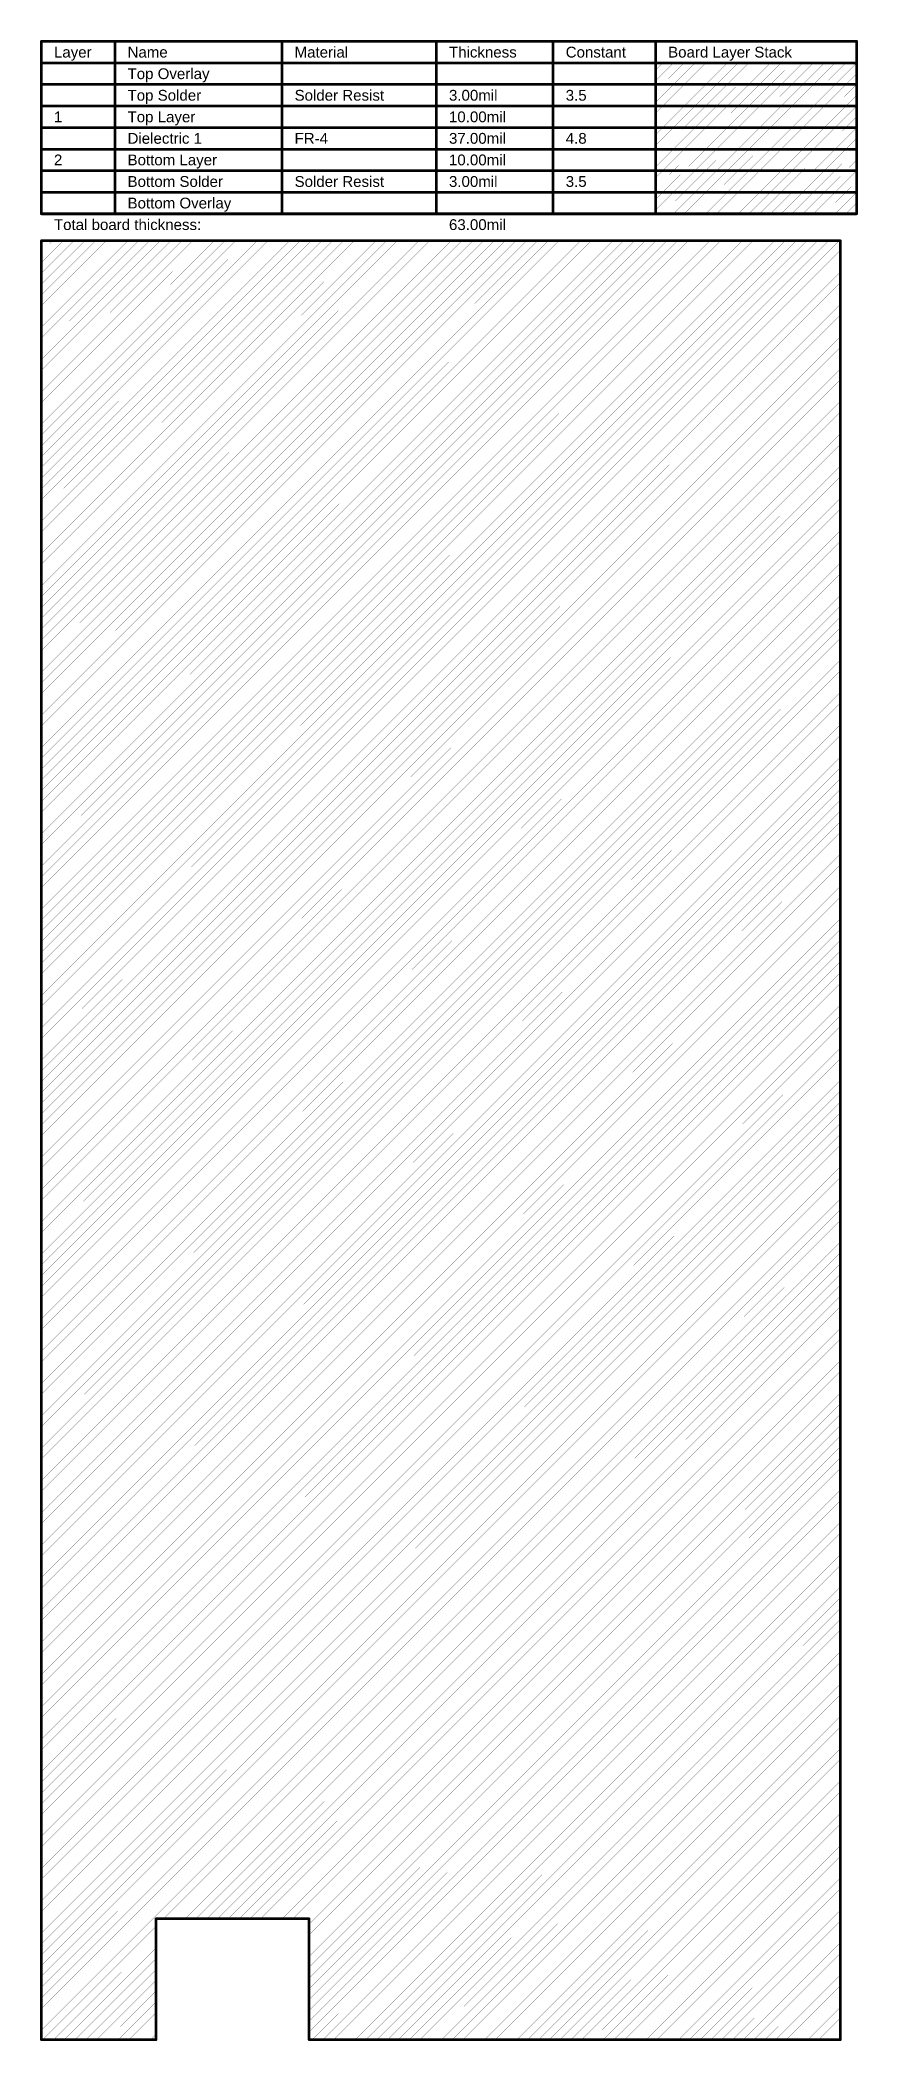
# Model space of a CAD drawing. Header units: millimetres. Extents: x -6 to 194, y -120 to 229.
# Drawn here: x 77.2 to 192.9, y -120.1 to 162.9 of the extents above; entities that cross this region are included whole.
import ezdxf

# ---------------------------------------------------------------- set-up
doc = ezdxf.new("R2010")
doc.units = ezdxf.units.MM
doc.layers.add('Mechanical3', color=76, linetype='Continuous')
doc.styles.add('Arial', font='arial.ttf', dxfattribs={"height": 0.2})

msp = doc.modelspace()

# ---------------------------------------------------------------- texts
at = {"layer": 'Mechanical3', "style": 'Arial'}
for s, height, p in [('Layer', 1.524, (79.16, 160.38)), ('Name', 1.524, (89.57, 160.38)), ('Material', 1.524, (113.19, 160.38)), ('Thickness', 1.524, (135.02, 160.38)), ('Constant', 1.524, (151.53, 160.38)), ('Board Layer Stack', 1.524, (166.01, 160.38)), ('Top Overlay', 1.524, (89.57, 157.33)), ('Top Solder', 1.524, (89.57, 154.28)), ('Solder Resist', 1.524, (113.19, 154.28)), ('3.00mil', 1.524, (135.02, 154.28)), ('3.5', 1.524, (151.53, 154.28)), ('10.00mil', 1.524, (135.02, 151.23)), ('1', 1.52, (79.16, 151.23)), ('Top Layer', 1.524, (89.57, 151.23)), ('Dielectric 1', 1.524, (89.57, 148.19)), ('FR-4', 1.524, (113.19, 148.19)), ('37.00mil', 1.524, (135.02, 148.19)), ('4.8', 1.524, (151.53, 148.19)), ('2', 1.52, (79.16, 145.14)), ('Bottom Layer', 1.524, (89.57, 145.14)), ('10.00mil', 1.524, (135.02, 145.14)), ('Bottom Solder', 1.524, (89.57, 142.09)), ('Solder Resist', 1.524, (113.19, 142.09)), ('3.00mil', 1.524, (135.02, 142.09)), ('3.5', 1.524, (151.53, 142.09)), ('Bottom Overlay', 1.524, (89.57, 139.04)), ('Total board thickness:', 1.524, (79.16, 135.99)), ('63.00mil', 1.524, (135.02, 135.99))]:
    msp.add_text(s, height=height, dxfattribs=at).set_placement(p)

# ---------------------------------------------------------------- linework, layer by layer
at = {"layer": 'Mechanical3'}
for points, const_width in [([(77.38, 162.66), (192.67, 162.66)], 0.381), ([(77.38, 138.28), (77.38, 162.66)], 0.381), ([(87.79, 138.28), (87.79, 162.66)], 0.381), ([(111.41, 138.28), (111.41, 162.66)], 0.381), ([(133.25, 138.28), (133.25, 162.66)], 0.381), ([(149.75, 138.28), (149.75, 162.66)], 0.381), ([(164.23, 138.28), (164.23, 162.66)], 0.381), ([(192.67, 138.28), (192.67, 162.66)], 0.381), ([(77.38, 159.62), (192.67, 159.62)], 0.381), ([(164.23, 157.08), (166.76, 159.62)], 0.0254), ([(164.23, 158.61), (165.24, 159.62)], 0.0254), ([(165.24, 156.57), (168.28, 159.62)], 0.0254), ([(166.76, 156.57), (169.81, 159.62)], 0.0254), ([(168.28, 156.57), (171.33, 159.62)], 0.0254), ([(169.81, 156.57), (172.86, 159.62)], 0.0254), ([(171.33, 156.57), (174.38, 159.62)], 0.0254), ([(172.86, 156.57), (175.9, 159.62)], 0.0254), ([(174.38, 156.57), (177.43, 159.62)], 0.0254), ([(175.9, 156.57), (178.95, 159.62)], 0.0254), ([(177.43, 156.57), (180.48, 159.62)], 0.0254), ([(178.95, 156.57), (182, 159.62)], 0.0254), ([(180.48, 156.57), (183.52, 159.62)], 0.0254), ([(182, 156.57), (185.05, 159.62)], 0.0254), ([(183.52, 156.57), (186.57, 159.62)], 0.0254), ([(185.05, 156.57), (188.1, 159.62)], 0.0254), ([(186.57, 156.57), (189.62, 159.62)], 0.0254), ([(188.1, 156.57), (191.14, 159.62)], 0.0254), ([(189.62, 156.57), (192.67, 159.62)], 0.0254), ([(77.38, 156.57), (87.79, 156.57)], 0.381), ([(87.79, 156.57), (111.41, 156.57)], 0.381), ([(111.41, 156.57), (133.25, 156.57)], 0.381), ([(133.25, 156.57), (149.75, 156.57)], 0.381), ([(149.75, 156.57), (164.23, 156.57)], 0.381), ([(164.23, 156.57), (192.67, 156.57)], 0.381), ([(164.23, 154.04), (166.76, 156.57)], 0.0254), ([(164.23, 155.56), (165.24, 156.57)], 0.0254), ([(165.24, 153.52), (168.28, 156.57)], 0.0254), ([(166.76, 153.52), (169.81, 156.57)], 0.0254), ([(168.28, 153.52), (171.33, 156.57)], 0.0254), ([(169.81, 153.52), (172.86, 156.57)], 0.0254), ([(171.33, 153.52), (174.38, 156.57)], 0.0254), ([(172.86, 153.52), (175.9, 156.57)], 0.0254), ([(174.38, 153.52), (177.43, 156.57)], 0.0254), ([(175.9, 153.52), (178.95, 156.57)], 0.0254), ([(177.43, 153.52), (180.48, 156.57)], 0.0254), ([(178.95, 153.52), (182, 156.57)], 0.0254), ([(180.48, 153.52), (183.52, 156.57)], 0.0254), ([(182, 153.52), (185.05, 156.57)], 0.0254), ([(183.52, 153.52), (186.57, 156.57)], 0.0254), ([(185.05, 153.52), (188.1, 156.57)], 0.0254), ([(186.57, 153.52), (189.62, 156.57)], 0.0254), ([(188.1, 153.52), (191.14, 156.57)], 0.0254), ([(189.62, 153.52), (192.67, 156.57)], 0.0254), ([(191.14, 156.57), (192.67, 158.09)], 0.0254), ([(77.38, 153.52), (87.79, 153.52)], 0.381), ([(87.79, 153.52), (111.41, 153.52)], 0.381), ([(111.41, 153.52), (133.25, 153.52)], 0.381), ([(133.25, 153.52), (149.75, 153.52)], 0.381), ([(149.75, 153.52), (164.23, 153.52)], 0.381), ([(164.23, 153.52), (192.67, 153.52)], 0.381), ([(164.23, 150.99), (166.76, 153.52)], 0.0254), ([(164.23, 152.51), (165.24, 153.52)], 0.0254), ([(165.24, 150.47), (168.28, 153.52)], 0.0254), ([(166.76, 150.47), (169.81, 153.52)], 0.0254), ([(168.28, 150.47), (171.33, 153.52)], 0.0254), ([(169.81, 150.47), (172.86, 153.52)], 0.0254), ([(171.33, 150.47), (174.38, 153.52)], 0.0254), ([(172.86, 150.47), (175.9, 153.52)], 0.0254), ([(174.38, 150.47), (177.43, 153.52)], 0.0254), ([(175.9, 150.47), (178.95, 153.52)], 0.0254), ([(177.43, 150.47), (180.48, 153.52)], 0.0254), ([(178.95, 150.47), (182, 153.52)], 0.0254), ([(180.48, 150.47), (183.52, 153.52)], 0.0254), ([(182, 150.47), (185.05, 153.52)], 0.0254), ([(183.52, 150.47), (186.57, 153.52)], 0.0254), ([(185.05, 150.47), (188.1, 153.52)], 0.0254), ([(186.57, 150.47), (189.62, 153.52)], 0.0254), ([(188.1, 150.47), (191.14, 153.52)], 0.0254), ([(189.62, 150.47), (192.67, 153.52)], 0.0254), ([(191.14, 153.52), (192.67, 155.04)], 0.0254), ([(77.38, 150.47), (87.79, 150.47)], 0.381), ([(87.79, 150.47), (111.41, 150.47)], 0.381), ([(111.41, 150.47), (133.25, 150.47)], 0.381), ([(133.25, 150.47), (149.75, 150.47)], 0.381), ([(149.75, 150.47), (164.23, 150.47)], 0.381), ([(164.23, 150.47), (192.67, 150.47)], 0.381), ([(164.23, 147.94), (166.76, 150.47)], 0.0254), ([(164.23, 149.46), (165.24, 150.47)], 0.0254), ([(165.24, 147.42), (168.28, 150.47)], 0.0254), ([(166.76, 147.42), (169.81, 150.47)], 0.0254), ([(168.28, 147.42), (171.33, 150.47)], 0.0254), ([(169.81, 147.42), (172.86, 150.47)], 0.0254), ([(171.33, 147.42), (174.38, 150.47)], 0.0254), ([(172.86, 147.42), (175.9, 150.47)], 0.0254), ([(174.38, 147.42), (177.43, 150.47)], 0.0254), ([(175.9, 147.42), (178.95, 150.47)], 0.0254), ([(177.43, 147.42), (180.48, 150.47)], 0.0254), ([(178.95, 147.42), (182, 150.47)], 0.0254), ([(180.48, 147.42), (183.52, 150.47)], 0.0254), ([(182, 147.42), (185.05, 150.47)], 0.0254), ([(183.52, 147.42), (186.57, 150.47)], 0.0254), ([(185.05, 147.42), (188.1, 150.47)], 0.0254), ([(186.57, 147.42), (189.62, 150.47)], 0.0254), ([(188.1, 147.42), (191.14, 150.47)], 0.0254), ([(189.62, 147.42), (192.67, 150.47)], 0.0254), ([(191.14, 150.47), (192.67, 152)], 0.0254), ([(77.38, 147.42), (87.79, 147.42)], 0.381), ([(87.79, 147.42), (111.41, 147.42)], 0.381), ([(111.41, 147.42), (133.25, 147.42)], 0.381), ([(133.25, 147.42), (149.75, 147.42)], 0.381), ([(149.75, 147.42), (164.23, 147.42)], 0.381), ([(164.23, 147.42), (192.67, 147.42)], 0.381), ([(164.23, 144.89), (166.76, 147.42)], 0.0254), ([(164.23, 146.42), (165.24, 147.42)], 0.0254), ([(165.24, 144.38), (168.28, 147.42)], 0.0254), ([(166.76, 144.38), (169.81, 147.42)], 0.0254), ([(168.28, 144.38), (171.33, 147.42)], 0.0254), ([(169.81, 144.38), (172.86, 147.42)], 0.0254), ([(171.33, 144.38), (174.38, 147.42)], 0.0254), ([(172.86, 144.38), (175.9, 147.42)], 0.0254), ([(174.38, 144.38), (177.43, 147.42)], 0.0254), ([(175.9, 144.38), (178.95, 147.42)], 0.0254), ([(177.43, 144.38), (180.48, 147.42)], 0.0254), ([(178.95, 144.38), (182, 147.42)], 0.0254), ([(180.48, 144.38), (183.52, 147.42)], 0.0254), ([(182, 144.38), (185.05, 147.42)], 0.0254), ([(183.52, 144.38), (186.57, 147.42)], 0.0254), ([(185.05, 144.38), (188.1, 147.42)], 0.0254), ([(186.57, 144.38), (189.62, 147.42)], 0.0254), ([(188.1, 144.38), (191.14, 147.42)], 0.0254), ([(189.62, 144.38), (192.67, 147.42)], 0.0254), ([(191.14, 147.42), (192.67, 148.95)], 0.0254), ([(77.38, 144.38), (87.79, 144.38)], 0.381), ([(87.79, 144.38), (111.41, 144.38)], 0.381), ([(111.41, 144.38), (133.25, 144.38)], 0.381), ([(133.25, 144.38), (149.75, 144.38)], 0.381), ([(149.75, 144.38), (164.23, 144.38)], 0.381), ([(164.23, 144.38), (192.67, 144.38)], 0.381), ([(164.23, 141.84), (166.76, 144.38)], 0.0254), ([(164.23, 143.37), (165.24, 144.38)], 0.0254), ([(165.24, 141.33), (168.28, 144.38)], 0.0254), ([(166.76, 141.33), (169.81, 144.38)], 0.0254), ([(168.28, 141.33), (171.33, 144.38)], 0.0254), ([(169.81, 141.33), (172.86, 144.38)], 0.0254), ([(171.33, 141.33), (174.38, 144.38)], 0.0254), ([(172.86, 141.33), (175.9, 144.38)], 0.0254), ([(174.38, 141.33), (177.43, 144.38)], 0.0254), ([(175.9, 141.33), (178.95, 144.38)], 0.0254), ([(177.43, 141.33), (180.48, 144.38)], 0.0254), ([(178.95, 141.33), (182, 144.38)], 0.0254), ([(180.48, 141.33), (183.52, 144.38)], 0.0254), ([(182, 141.33), (185.05, 144.38)], 0.0254), ([(183.52, 141.33), (186.57, 144.38)], 0.0254), ([(185.05, 141.33), (188.1, 144.38)], 0.0254), ([(186.57, 141.33), (189.62, 144.38)], 0.0254), ([(188.1, 141.33), (191.14, 144.38)], 0.0254), ([(189.62, 141.33), (192.67, 144.38)], 0.0254), ([(191.14, 144.38), (192.67, 145.9)], 0.0254), ([(77.38, 141.33), (87.79, 141.33)], 0.381), ([(87.79, 141.33), (111.41, 141.33)], 0.381), ([(111.41, 141.33), (133.25, 141.33)], 0.381), ([(133.25, 141.33), (149.75, 141.33)], 0.381), ([(149.75, 141.33), (164.23, 141.33)], 0.381), ([(164.23, 141.33), (192.67, 141.33)], 0.381), ([(191.14, 141.33), (192.67, 142.85)], 0.0254), ([(164.23, 138.8), (166.76, 141.33)], 0.0254), ([(164.23, 140.32), (165.24, 141.33)], 0.0254), ([(165.24, 138.28), (168.28, 141.33)], 0.0254), ([(166.76, 138.28), (169.81, 141.33)], 0.0254), ([(168.28, 138.28), (171.33, 141.33)], 0.0254), ([(169.81, 138.28), (172.86, 141.33)], 0.0254), ([(171.33, 138.28), (174.38, 141.33)], 0.0254), ([(172.86, 138.28), (175.9, 141.33)], 0.0254), ([(174.38, 138.28), (177.43, 141.33)], 0.0254), ([(175.9, 138.28), (178.95, 141.33)], 0.0254), ([(177.43, 138.28), (180.48, 141.33)], 0.0254), ([(178.95, 138.28), (182, 141.33)], 0.0254), ([(180.48, 138.28), (183.52, 141.33)], 0.0254), ([(182, 138.28), (185.05, 141.33)], 0.0254), ([(183.52, 138.28), (186.57, 141.33)], 0.0254), ([(185.05, 138.28), (188.1, 141.33)], 0.0254), ([(186.57, 138.28), (189.62, 141.33)], 0.0254), ([(188.1, 138.28), (191.14, 141.33)], 0.0254), ([(189.62, 138.28), (192.67, 141.33)], 0.0254), ([(191.14, 138.28), (192.67, 139.8)], 0.0254), ([(77.38, 138.28), (87.79, 138.28)], 0.381), ([(87.79, 138.28), (111.41, 138.28)], 0.381), ([(111.41, 138.28), (133.25, 138.28)], 0.381), ([(133.25, 138.28), (149.75, 138.28)], 0.381), ([(149.75, 138.28), (164.23, 138.28)], 0.381), ([(164.23, 138.28), (192.67, 138.28)], 0.381), ([(77.38, 134.47), (77.38, -119.87)], 0.381), ([(77.38, 134.47), (190.36, 134.47)], 0.381), ([(77.38, 21.65), (190.21, 134.48)], 0.0254), ([(77.38, 23.18), (188.69, 134.48)], 0.0254), ([(77.38, 24.7), (187.16, 134.48)], 0.0254), ([(77.38, 26.23), (185.64, 134.48)], 0.0254), ([(77.38, 27.75), (184.12, 134.48)], 0.0254), ([(77.38, 29.27), (182.59, 134.48)], 0.0254), ([(77.38, 30.8), (181.07, 134.48)], 0.0254), ([(77.38, 32.32), (179.54, 134.48)], 0.0254), ([(77.38, 33.85), (178.02, 134.48)], 0.0254), ([(77.38, 35.37), (176.5, 134.48)], 0.0254), ([(77.38, 36.89), (174.97, 134.48)], 0.0254), ([(77.38, 38.42), (173.45, 134.48)], 0.0254), ([(77.38, 39.94), (171.92, 134.48)], 0.0254), ([(77.38, 41.47), (170.4, 134.48)], 0.0254), ([(77.38, 42.99), (168.88, 134.48)], 0.0254), ([(77.38, 44.51), (167.35, 134.48)], 0.0254), ([(77.38, 46.04), (165.83, 134.48)], 0.0254), ([(77.38, 47.56), (164.3, 134.48)], 0.0254), ([(77.38, 49.09), (162.78, 134.48)], 0.0254), ([(77.38, 50.61), (161.26, 134.48)], 0.0254), ([(77.38, 52.13), (159.73, 134.48)], 0.0254), ([(77.38, 53.66), (158.21, 134.48)], 0.0254), ([(77.38, 55.18), (156.68, 134.48)], 0.0254), ([(77.38, 56.71), (155.16, 134.48)], 0.0254), ([(77.38, 58.23), (153.64, 134.48)], 0.0254), ([(77.38, 59.75), (152.11, 134.48)], 0.0254), ([(77.38, 61.28), (150.59, 134.48)], 0.0254), ([(77.38, 62.8), (149.06, 134.48)], 0.0254), ([(77.38, 64.33), (147.54, 134.48)], 0.0254), ([(77.38, 65.85), (146.02, 134.48)], 0.0254), ([(77.38, 67.37), (144.49, 134.48)], 0.0254), ([(77.38, 68.9), (142.97, 134.48)], 0.0254), ([(77.38, 70.42), (141.44, 134.48)], 0.0254), ([(77.38, 71.95), (139.92, 134.48)], 0.0254), ([(77.38, 73.47), (138.4, 134.48)], 0.0254), ([(77.38, 74.99), (136.87, 134.48)], 0.0254), ([(77.38, 76.52), (135.35, 134.48)], 0.0254), ([(77.38, 78.04), (133.82, 134.48)], 0.0254), ([(77.38, 79.57), (132.3, 134.48)], 0.0254), ([(77.38, 81.09), (130.78, 134.48)], 0.0254), ([(77.38, 82.61), (129.25, 134.48)], 0.0254), ([(77.38, 84.14), (127.73, 134.48)], 0.0254), ([(77.38, 85.66), (126.2, 134.48)], 0.0254), ([(77.38, 87.19), (124.68, 134.48)], 0.0254), ([(77.38, 88.71), (123.16, 134.48)], 0.0254), ([(77.38, 90.23), (121.63, 134.48)], 0.0254), ([(77.38, 91.76), (120.11, 134.48)], 0.0254), ([(77.38, 93.28), (118.58, 134.48)], 0.0254), ([(77.38, 94.81), (117.06, 134.48)], 0.0254), ([(77.38, 96.33), (115.54, 134.48)], 0.0254), ([(77.38, 97.85), (114.01, 134.48)], 0.0254), ([(77.38, 99.38), (112.49, 134.48)], 0.0254), ([(77.38, 100.9), (110.96, 134.48)], 0.0254), ([(77.38, 102.43), (109.44, 134.48)], 0.0254), ([(77.38, 103.95), (107.92, 134.48)], 0.0254), ([(77.38, 105.47), (106.39, 134.48)], 0.0254), ([(77.38, 107), (104.87, 134.48)], 0.0254), ([(77.38, 108.52), (103.34, 134.48)], 0.0254), ([(77.38, 110.05), (101.82, 134.48)], 0.0254), ([(77.38, 111.57), (100.3, 134.48)], 0.0254), ([(77.38, 113.09), (98.77, 134.48)], 0.0254), ([(77.38, 114.62), (97.25, 134.48)], 0.0254), ([(77.38, 116.14), (95.72, 134.48)], 0.0254), ([(77.38, 117.67), (94.2, 134.48)], 0.0254), ([(77.38, 119.19), (92.68, 134.48)], 0.0254), ([(77.38, 120.71), (91.15, 134.48)], 0.0254), ([(77.38, 122.24), (89.63, 134.48)], 0.0254), ([(77.38, 123.76), (88.1, 134.48)], 0.0254), ([(77.38, 125.29), (86.58, 134.48)], 0.0254), ([(77.38, 126.81), (85.06, 134.48)], 0.0254), ([(77.38, 128.33), (83.53, 134.48)], 0.0254), ([(77.38, 129.86), (82.01, 134.48)], 0.0254), ([(77.38, 131.38), (80.48, 134.48)], 0.0254), ([(77.38, 132.91), (78.96, 134.48)], 0.0254), ([(77.38, 134.43), (77.44, 134.48)], 0.0254), ([(77.38, 20.13), (190.36, 133.11)], 0.0254), ([(190.36, 134.47), (190.36, -119.87)], 0.381), ([(77.38, 18.61), (190.36, 131.59)], 0.0254), ([(77.38, 17.08), (190.36, 130.06)], 0.0254), ([(77.38, 15.56), (190.36, 128.54)], 0.0254), ([(77.38, 14.03), (190.36, 127.01)], 0.0254), ([(77.38, 12.51), (190.36, 125.49)], 0.0254), ([(77.38, 10.99), (190.36, 123.97)], 0.0254), ([(77.38, 9.46), (190.36, 122.44)], 0.0254), ([(77.38, 7.94), (190.36, 120.92)], 0.0254), ([(77.38, 6.41), (190.36, 119.39)], 0.0254), ([(77.38, 4.89), (190.36, 117.87)], 0.0254), ([(77.38, 3.37), (190.36, 116.35)], 0.0254), ([(77.38, 1.84), (190.36, 114.82)], 0.0254), ([(77.38, 0.32), (190.36, 113.3)], 0.0254), ([(77.38, -1.21), (190.36, 111.77)], 0.0254), ([(77.38, -2.73), (190.36, 110.25)], 0.0254), ([(77.38, -4.25), (190.36, 108.73)], 0.0254), ([(77.38, -5.78), (190.36, 107.2)], 0.0254), ([(77.38, -7.3), (190.36, 105.68)], 0.0254), ([(77.38, -8.83), (190.36, 104.15)], 0.0254), ([(77.38, -10.35), (190.36, 102.63)], 0.0254), ([(77.38, -11.87), (190.36, 101.11)], 0.0254), ([(77.38, -13.4), (190.36, 99.58)], 0.0254), ([(77.38, -14.92), (190.36, 98.06)], 0.0254), ([(77.38, -16.45), (190.36, 96.53)], 0.0254), ([(77.38, -17.97), (190.36, 95.01)], 0.0254), ([(77.38, -19.49), (190.36, 93.49)], 0.0254), ([(77.38, -21.02), (190.36, 91.96)], 0.0254), ([(77.38, -22.54), (190.36, 90.44)], 0.0254), ([(77.38, -24.07), (190.36, 88.91)], 0.0254), ([(77.38, -25.59), (190.36, 87.39)], 0.0254), ([(77.38, -27.11), (190.36, 85.87)], 0.0254), ([(77.38, -28.64), (190.36, 84.34)], 0.0254), ([(77.38, -30.16), (190.36, 82.82)], 0.0254), ([(77.38, -31.69), (190.36, 81.29)], 0.0254), ([(77.38, -33.21), (190.36, 79.77)], 0.0254), ([(77.38, -34.73), (190.36, 78.25)], 0.0254), ([(77.38, -36.26), (190.36, 76.72)], 0.0254), ([(77.38, -37.78), (190.36, 75.2)], 0.0254), ([(77.38, -39.31), (190.36, 73.67)], 0.0254), ([(77.38, -40.83), (190.36, 72.15)], 0.0254), ([(77.38, -42.35), (190.36, 70.63)], 0.0254), ([(77.38, -43.88), (190.36, 69.1)], 0.0254), ([(77.38, -45.4), (190.36, 67.58)], 0.0254), ([(77.38, -46.93), (190.36, 66.05)], 0.0254), ([(77.38, -48.45), (190.36, 64.53)], 0.0254), ([(77.38, -49.97), (190.36, 63.01)], 0.0254), ([(77.38, -51.5), (190.36, 61.48)], 0.0254), ([(77.38, -53.02), (190.36, 59.96)], 0.0254), ([(77.38, -54.55), (190.36, 58.43)], 0.0254), ([(77.38, -56.07), (190.36, 56.91)], 0.0254), ([(77.38, -57.59), (190.36, 55.39)], 0.0254), ([(77.38, -59.12), (190.36, 53.86)], 0.0254), ([(77.38, -60.64), (190.36, 52.34)], 0.0254), ([(77.38, -62.17), (190.36, 50.81)], 0.0254), ([(77.38, -63.69), (190.36, 49.29)], 0.0254), ([(77.38, -65.21), (190.36, 47.77)], 0.0254), ([(77.38, -66.74), (190.36, 46.24)], 0.0254), ([(77.38, -68.26), (190.36, 44.72)], 0.0254), ([(77.38, -69.79), (190.36, 43.19)], 0.0254), ([(77.38, -71.31), (190.36, 41.67)], 0.0254), ([(77.38, -72.83), (190.36, 40.15)], 0.0254), ([(77.38, -74.36), (190.36, 38.62)], 0.0254), ([(77.38, -75.88), (190.36, 37.1)], 0.0254), ([(77.38, -77.41), (190.36, 35.57)], 0.0254), ([(77.38, -78.93), (190.36, 34.05)], 0.0254), ([(77.38, -80.45), (190.36, 32.53)], 0.0254), ([(77.38, -81.98), (190.36, 31)], 0.0254), ([(77.38, -83.5), (190.36, 29.48)], 0.0254), ([(77.38, -85.03), (190.36, 27.95)], 0.0254), ([(77.38, -86.55), (190.36, 26.43)], 0.0254), ([(77.38, -88.07), (190.36, 24.91)], 0.0254), ([(77.38, -89.6), (190.36, 23.38)], 0.0254), ([(77.38, -91.12), (190.36, 21.86)], 0.0254), ([(77.38, -92.65), (190.36, 20.33)], 0.0254), ([(77.38, -94.17), (190.36, 18.81)], 0.0254), ([(77.38, -95.69), (190.36, 17.29)], 0.0254), ([(77.38, -97.22), (190.36, 15.76)], 0.0254), ([(77.38, -98.74), (190.36, 14.24)], 0.0254), ([(77.38, -100.27), (190.36, 12.71)], 0.0254), ([(77.38, -101.79), (190.36, 11.19)], 0.0254), ([(77.38, -103.31), (190.36, 9.67)], 0.0254), ([(77.38, -104.84), (190.36, 8.14)], 0.0254), ([(77.38, -106.36), (190.36, 6.62)], 0.0254), ([(77.38, -107.89), (190.36, 5.09)], 0.0254), ([(77.38, -109.41), (190.36, 3.57)], 0.0254), ([(77.38, -110.93), (190.36, 2.05)], 0.0254), ([(77.38, -112.46), (190.36, 0.52)], 0.0254), ([(77.38, -113.98), (190.36, -1)], 0.0254), ([(77.38, -115.51), (190.36, -2.53)], 0.0254), ([(77.38, -117.03), (190.36, -4.05)], 0.0254), ([(77.38, -118.55), (190.36, -5.57)], 0.0254), ([(94.65, -102.81), (190.36, -7.1)], 0.0254), ([(96.17, -102.81), (190.36, -8.62)], 0.0254), ([(97.7, -102.81), (190.36, -10.15)], 0.0254), ([(99.22, -102.81), (190.36, -11.67)], 0.0254), ([(100.75, -102.81), (190.36, -13.19)], 0.0254), ([(102.27, -102.81), (190.36, -14.72)], 0.0254), ([(103.79, -102.81), (190.36, -16.24)], 0.0254), ([(105.32, -102.81), (190.36, -17.77)], 0.0254), ([(106.84, -102.81), (190.36, -19.29)], 0.0254), ([(108.37, -102.81), (190.36, -20.81)], 0.0254), ([(109.89, -102.81), (190.36, -22.34)], 0.0254), ([(111.41, -102.81), (190.36, -23.86)], 0.0254), ([(112.94, -102.81), (190.36, -25.39)], 0.0254), ([(114.46, -102.81), (190.36, -26.91)], 0.0254), ([(115.24, -103.56), (190.36, -28.43)], 0.0254), ([(115.24, -105.08), (190.36, -29.96)], 0.0254), ([(115.24, -106.6), (190.36, -31.48)], 0.0254), ([(115.24, -108.13), (190.36, -33.01)], 0.0254), ([(115.24, -109.65), (190.36, -34.53)], 0.0254), ([(115.24, -111.18), (190.36, -36.05)], 0.0254), ([(115.24, -112.7), (190.36, -37.58)], 0.0254), ([(115.24, -114.22), (190.36, -39.1)], 0.0254), ([(115.24, -115.75), (190.36, -40.63)], 0.0254), ([(115.24, -117.27), (190.36, -42.15)], 0.0254), ([(115.24, -118.8), (190.36, -43.67)], 0.0254), ([(115.67, -119.89), (190.36, -45.2)], 0.0254), ([(117.2, -119.89), (190.36, -46.72)], 0.0254), ([(118.72, -119.89), (190.36, -48.25)], 0.0254), ([(120.24, -119.89), (190.36, -49.77)], 0.0254), ([(121.77, -119.89), (190.36, -51.29)], 0.0254), ([(123.29, -119.89), (190.36, -52.82)], 0.0254), ([(124.82, -119.89), (190.36, -54.34)], 0.0254), ([(126.34, -119.89), (190.36, -55.87)], 0.0254), ([(127.86, -119.89), (190.36, -57.39)], 0.0254), ([(129.39, -119.89), (190.36, -58.91)], 0.0254), ([(130.91, -119.89), (190.36, -60.44)], 0.0254), ([(132.44, -119.89), (190.36, -61.96)], 0.0254), ([(133.96, -119.89), (190.36, -63.49)], 0.0254), ([(135.48, -119.89), (190.36, -65.01)], 0.0254), ([(137.01, -119.89), (190.36, -66.53)], 0.0254), ([(138.53, -119.89), (190.36, -68.06)], 0.0254), ([(140.06, -119.89), (190.36, -69.58)], 0.0254), ([(141.58, -119.89), (190.36, -71.11)], 0.0254), ([(143.1, -119.89), (190.36, -72.63)], 0.0254), ([(144.63, -119.89), (190.36, -74.15)], 0.0254), ([(146.15, -119.89), (190.36, -75.68)], 0.0254), ([(147.68, -119.89), (190.36, -77.2)], 0.0254), ([(149.2, -119.89), (190.36, -78.73)], 0.0254), ([(150.72, -119.89), (190.36, -80.25)], 0.0254), ([(152.25, -119.89), (190.36, -81.77)], 0.0254), ([(153.77, -119.89), (190.36, -83.3)], 0.0254), ([(155.3, -119.89), (190.36, -84.82)], 0.0254), ([(156.82, -119.89), (190.36, -86.35)], 0.0254), ([(158.34, -119.89), (190.36, -87.87)], 0.0254), ([(159.87, -119.89), (190.36, -89.39)], 0.0254), ([(161.39, -119.89), (190.36, -90.92)], 0.0254), ([(162.92, -119.89), (190.36, -92.44)], 0.0254), ([(164.44, -119.89), (190.36, -93.97)], 0.0254), ([(165.96, -119.89), (190.36, -95.49)], 0.0254), ([(167.49, -119.89), (190.36, -97.01)], 0.0254), ([(169.01, -119.89), (190.36, -98.54)], 0.0254), ([(170.54, -119.89), (190.36, -100.06)], 0.0254), ([(172.06, -119.89), (190.36, -101.59)], 0.0254), ([(77.57, -119.89), (93.6, -103.86)], 0.0254), ([(93.6, -102.79), (115.24, -102.79)], 0.381), ([(93.6, -119.87), (93.6, -102.79)], 0.381), ([(115.24, -119.87), (115.24, -102.79)], 0.381), ([(173.58, -119.89), (190.36, -103.11)], 0.0254), ([(175.11, -119.89), (190.36, -104.63)], 0.0254), ([(79.1, -119.89), (93.6, -105.38)], 0.0254), ([(80.62, -119.89), (93.6, -106.91)], 0.0254), ([(176.63, -119.89), (190.36, -106.16)], 0.0254), ([(82.14, -119.89), (93.6, -108.43)], 0.0254), ([(83.67, -119.89), (93.6, -109.96)], 0.0254), ([(178.16, -119.89), (190.36, -107.68)], 0.0254), ([(179.68, -119.89), (190.36, -109.21)], 0.0254), ([(85.19, -119.89), (93.6, -111.48)], 0.0254), ([(86.72, -119.89), (93.6, -113)], 0.0254), ([(181.2, -119.89), (190.36, -110.73)], 0.0254), ([(182.73, -119.89), (190.36, -112.25)], 0.0254), ([(88.24, -119.89), (93.6, -114.53)], 0.0254), ([(184.25, -119.89), (190.36, -113.78)], 0.0254), ([(185.78, -119.89), (190.36, -115.3)], 0.0254), ([(89.76, -119.89), (93.6, -116.05)], 0.0254), ([(91.29, -119.89), (93.6, -117.58)], 0.0254), ([(187.3, -119.89), (190.36, -116.83)], 0.0254), ([(188.82, -119.89), (190.36, -118.35)], 0.0254), ([(77.38, -119.87), (93.6, -119.87)], 0.381), ([(92.81, -119.89), (93.6, -119.1)], 0.0254), ([(115.24, -119.87), (190.36, -119.87)], 0.381)]:
    msp.add_lwpolyline(points, dxfattribs=dict(at, const_width=const_width))
for points, const_width in [([(77.29, 162.66, 1), (77.48, 162.66, 1)], 0.191), ([(77.29, 162.66, 1), (77.48, 162.66, 1)], 0.191), ([(87.7, 162.66, 1), (87.89, 162.66, 1)], 0.191), ([(111.31, 162.66, 1), (111.5, 162.66, 1)], 0.191), ([(133.15, 162.66, 1), (133.34, 162.66, 1)], 0.191), ([(149.66, 162.66, 1), (149.85, 162.66, 1)], 0.191), ([(164.13, 162.66, 1), (164.32, 162.66, 1)], 0.191), ([(192.57, 162.66, 1), (192.76, 162.66, 1)], 0.191), ([(192.57, 162.66, 1), (192.76, 162.66, 1)], 0.191), ([(77.29, 159.62, 1), (77.48, 159.62, 1)], 0.191), ([(164.22, 158.61, 1), (164.23, 158.61, 1)], 0.0127), ([(165.23, 159.62, 1), (165.24, 159.62, 1)], 0.0127), ([(166.75, 159.62, 1), (166.77, 159.62, 1)], 0.0127), ([(168.28, 159.62, 1), (168.29, 159.62, 1)], 0.0127), ([(169.8, 159.62, 1), (169.81, 159.62, 1)], 0.0127), ([(171.32, 159.62, 1), (171.34, 159.62, 1)], 0.0127), ([(172.85, 159.62, 1), (172.86, 159.62, 1)], 0.0127), ([(174.37, 159.62, 1), (174.39, 159.62, 1)], 0.0127), ([(175.9, 159.62, 1), (175.91, 159.62, 1)], 0.0127), ([(177.42, 159.62, 1), (177.43, 159.62, 1)], 0.0127), ([(178.94, 159.62, 1), (178.96, 159.62, 1)], 0.0127), ([(180.47, 159.62, 1), (180.48, 159.62, 1)], 0.0127), ([(181.99, 159.62, 1), (182.01, 159.62, 1)], 0.0127), ([(183.52, 159.62, 1), (183.53, 159.62, 1)], 0.0127), ([(185.04, 159.62, 1), (185.05, 159.62, 1)], 0.0127), ([(186.56, 159.62, 1), (186.58, 159.62, 1)], 0.0127), ([(188.09, 159.62, 1), (188.1, 159.62, 1)], 0.0127), ([(189.61, 159.62, 1), (189.63, 159.62, 1)], 0.0127), ([(191.14, 159.62, 1), (191.15, 159.62, 1)], 0.0127), ([(192.57, 159.62, 1), (192.76, 159.62, 1)], 0.191), ([(192.66, 159.62, 1), (192.67, 159.62, 1)], 0.0127), ([(77.29, 156.57, 1), (77.48, 156.57, 1)], 0.191), ([(87.7, 156.57, 1), (87.89, 156.57, 1)], 0.191), ([(87.7, 156.57, 1), (87.89, 156.57, 1)], 0.191), ([(111.31, 156.57, 1), (111.5, 156.57, 1)], 0.191), ([(111.31, 156.57, 1), (111.5, 156.57, 1)], 0.191), ([(133.15, 156.57, 1), (133.34, 156.57, 1)], 0.191), ([(133.15, 156.57, 1), (133.34, 156.57, 1)], 0.191), ([(149.66, 156.57, 1), (149.85, 156.57, 1)], 0.191), ([(149.66, 156.57, 1), (149.85, 156.57, 1)], 0.191), ([(164.13, 156.57, 1), (164.32, 156.57, 1)], 0.191), ([(164.13, 156.57, 1), (164.32, 156.57, 1)], 0.191), ([(164.22, 157.08, 1), (164.23, 157.08, 1)], 0.0127), ([(165.23, 156.57, 1), (165.24, 156.57, 1)], 0.0127), ([(165.23, 156.57, 1), (165.24, 156.57, 1)], 0.0127), ([(166.75, 156.57, 1), (166.77, 156.57, 1)], 0.0127), ([(166.75, 156.57, 1), (166.77, 156.57, 1)], 0.0127), ([(168.28, 156.57, 1), (168.29, 156.57, 1)], 0.0127), ([(168.28, 156.57, 1), (168.29, 156.57, 1)], 0.0127), ([(169.8, 156.57, 1), (169.81, 156.57, 1)], 0.0127), ([(169.8, 156.57, 1), (169.81, 156.57, 1)], 0.0127), ([(171.32, 156.57, 1), (171.34, 156.57, 1)], 0.0127), ([(171.32, 156.57, 1), (171.34, 156.57, 1)], 0.0127), ([(172.85, 156.57, 1), (172.86, 156.57, 1)], 0.0127), ([(172.85, 156.57, 1), (172.86, 156.57, 1)], 0.0127), ([(174.37, 156.57, 1), (174.39, 156.57, 1)], 0.0127), ([(174.37, 156.57, 1), (174.39, 156.57, 1)], 0.0127), ([(175.9, 156.57, 1), (175.91, 156.57, 1)], 0.0127), ([(175.9, 156.57, 1), (175.91, 156.57, 1)], 0.0127), ([(177.42, 156.57, 1), (177.43, 156.57, 1)], 0.0127), ([(177.42, 156.57, 1), (177.43, 156.57, 1)], 0.0127), ([(178.94, 156.57, 1), (178.96, 156.57, 1)], 0.0127), ([(178.94, 156.57, 1), (178.96, 156.57, 1)], 0.0127), ([(180.47, 156.57, 1), (180.48, 156.57, 1)], 0.0127), ([(180.47, 156.57, 1), (180.48, 156.57, 1)], 0.0127), ([(181.99, 156.57, 1), (182.01, 156.57, 1)], 0.0127), ([(181.99, 156.57, 1), (182.01, 156.57, 1)], 0.0127), ([(183.52, 156.57, 1), (183.53, 156.57, 1)], 0.0127), ([(183.52, 156.57, 1), (183.53, 156.57, 1)], 0.0127), ([(185.04, 156.57, 1), (185.05, 156.57, 1)], 0.0127), ([(185.04, 156.57, 1), (185.05, 156.57, 1)], 0.0127), ([(186.56, 156.57, 1), (186.58, 156.57, 1)], 0.0127), ([(186.56, 156.57, 1), (186.58, 156.57, 1)], 0.0127), ([(188.09, 156.57, 1), (188.1, 156.57, 1)], 0.0127), ([(188.09, 156.57, 1), (188.1, 156.57, 1)], 0.0127), ([(189.61, 156.57, 1), (189.63, 156.57, 1)], 0.0127), ([(189.61, 156.57, 1), (189.63, 156.57, 1)], 0.0127), ([(191.14, 156.57, 1), (191.15, 156.57, 1)], 0.0127), ([(191.14, 156.57, 1), (191.15, 156.57, 1)], 0.0127), ([(192.57, 156.57, 1), (192.76, 156.57, 1)], 0.191), ([(192.66, 158.09, 1), (192.67, 158.09, 1)], 0.0127), ([(192.66, 156.57, 1), (192.67, 156.57, 1)], 0.0127), ([(77.29, 153.52, 1), (77.48, 153.52, 1)], 0.191), ([(87.7, 153.52, 1), (87.89, 153.52, 1)], 0.191), ([(87.7, 153.52, 1), (87.89, 153.52, 1)], 0.191), ([(111.31, 153.52, 1), (111.5, 153.52, 1)], 0.191), ([(111.31, 153.52, 1), (111.5, 153.52, 1)], 0.191), ([(133.15, 153.52, 1), (133.34, 153.52, 1)], 0.191), ([(133.15, 153.52, 1), (133.34, 153.52, 1)], 0.191), ([(149.66, 153.52, 1), (149.85, 153.52, 1)], 0.191), ([(149.66, 153.52, 1), (149.85, 153.52, 1)], 0.191), ([(164.13, 153.52, 1), (164.32, 153.52, 1)], 0.191), ([(164.13, 153.52, 1), (164.32, 153.52, 1)], 0.191), ([(164.22, 155.56, 1), (164.23, 155.56, 1)], 0.0127), ([(164.22, 154.04, 1), (164.23, 154.04, 1)], 0.0127), ([(165.23, 153.52, 1), (165.24, 153.52, 1)], 0.0127), ([(165.23, 153.52, 1), (165.24, 153.52, 1)], 0.0127), ([(166.75, 153.52, 1), (166.77, 153.52, 1)], 0.0127), ([(166.75, 153.52, 1), (166.77, 153.52, 1)], 0.0127), ([(168.28, 153.52, 1), (168.29, 153.52, 1)], 0.0127), ([(168.28, 153.52, 1), (168.29, 153.52, 1)], 0.0127), ([(169.8, 153.52, 1), (169.81, 153.52, 1)], 0.0127), ([(169.8, 153.52, 1), (169.81, 153.52, 1)], 0.0127), ([(171.32, 153.52, 1), (171.34, 153.52, 1)], 0.0127), ([(171.32, 153.52, 1), (171.34, 153.52, 1)], 0.0127), ([(172.85, 153.52, 1), (172.86, 153.52, 1)], 0.0127), ([(172.85, 153.52, 1), (172.86, 153.52, 1)], 0.0127), ([(174.37, 153.52, 1), (174.39, 153.52, 1)], 0.0127), ([(174.37, 153.52, 1), (174.39, 153.52, 1)], 0.0127), ([(175.9, 153.52, 1), (175.91, 153.52, 1)], 0.0127), ([(175.9, 153.52, 1), (175.91, 153.52, 1)], 0.0127), ([(177.42, 153.52, 1), (177.43, 153.52, 1)], 0.0127), ([(177.42, 153.52, 1), (177.43, 153.52, 1)], 0.0127), ([(178.94, 153.52, 1), (178.96, 153.52, 1)], 0.0127), ([(178.94, 153.52, 1), (178.96, 153.52, 1)], 0.0127), ([(180.47, 153.52, 1), (180.48, 153.52, 1)], 0.0127), ([(180.47, 153.52, 1), (180.48, 153.52, 1)], 0.0127), ([(181.99, 153.52, 1), (182.01, 153.52, 1)], 0.0127), ([(181.99, 153.52, 1), (182.01, 153.52, 1)], 0.0127), ([(183.52, 153.52, 1), (183.53, 153.52, 1)], 0.0127), ([(183.52, 153.52, 1), (183.53, 153.52, 1)], 0.0127), ([(185.04, 153.52, 1), (185.05, 153.52, 1)], 0.0127), ([(185.04, 153.52, 1), (185.05, 153.52, 1)], 0.0127), ([(186.56, 153.52, 1), (186.58, 153.52, 1)], 0.0127), ([(186.56, 153.52, 1), (186.58, 153.52, 1)], 0.0127), ([(188.09, 153.52, 1), (188.1, 153.52, 1)], 0.0127), ([(188.09, 153.52, 1), (188.1, 153.52, 1)], 0.0127), ([(189.61, 153.52, 1), (189.63, 153.52, 1)], 0.0127), ([(189.61, 153.52, 1), (189.63, 153.52, 1)], 0.0127), ([(191.14, 153.52, 1), (191.15, 153.52, 1)], 0.0127), ([(191.14, 153.52, 1), (191.15, 153.52, 1)], 0.0127), ([(192.57, 153.52, 1), (192.76, 153.52, 1)], 0.191), ([(192.66, 155.04, 1), (192.67, 155.04, 1)], 0.0127), ([(192.66, 153.52, 1), (192.67, 153.52, 1)], 0.0127), ([(77.29, 150.47, 1), (77.48, 150.47, 1)], 0.191), ([(87.7, 150.47, 1), (87.89, 150.47, 1)], 0.191), ([(87.7, 150.47, 1), (87.89, 150.47, 1)], 0.191), ([(111.31, 150.47, 1), (111.5, 150.47, 1)], 0.191), ([(111.31, 150.47, 1), (111.5, 150.47, 1)], 0.191), ([(133.15, 150.47, 1), (133.34, 150.47, 1)], 0.191), ([(133.15, 150.47, 1), (133.34, 150.47, 1)], 0.191), ([(149.66, 150.47, 1), (149.85, 150.47, 1)], 0.191), ([(149.66, 150.47, 1), (149.85, 150.47, 1)], 0.191), ([(164.13, 150.47, 1), (164.32, 150.47, 1)], 0.191), ([(164.13, 150.47, 1), (164.32, 150.47, 1)], 0.191), ([(164.22, 152.51, 1), (164.23, 152.51, 1)], 0.0127), ([(164.22, 150.99, 1), (164.23, 150.99, 1)], 0.0127), ([(165.23, 150.47, 1), (165.24, 150.47, 1)], 0.0127), ([(165.23, 150.47, 1), (165.24, 150.47, 1)], 0.0127), ([(166.75, 150.47, 1), (166.77, 150.47, 1)], 0.0127), ([(166.75, 150.47, 1), (166.77, 150.47, 1)], 0.0127), ([(168.28, 150.47, 1), (168.29, 150.47, 1)], 0.0127), ([(168.28, 150.47, 1), (168.29, 150.47, 1)], 0.0127), ([(169.8, 150.47, 1), (169.81, 150.47, 1)], 0.0127), ([(169.8, 150.47, 1), (169.81, 150.47, 1)], 0.0127), ([(171.32, 150.47, 1), (171.34, 150.47, 1)], 0.0127), ([(171.32, 150.47, 1), (171.34, 150.47, 1)], 0.0127), ([(172.85, 150.47, 1), (172.86, 150.47, 1)], 0.0127), ([(172.85, 150.47, 1), (172.86, 150.47, 1)], 0.0127), ([(174.37, 150.47, 1), (174.39, 150.47, 1)], 0.0127), ([(174.37, 150.47, 1), (174.39, 150.47, 1)], 0.0127), ([(175.9, 150.47, 1), (175.91, 150.47, 1)], 0.0127), ([(175.9, 150.47, 1), (175.91, 150.47, 1)], 0.0127), ([(177.42, 150.47, 1), (177.43, 150.47, 1)], 0.0127), ([(177.42, 150.47, 1), (177.43, 150.47, 1)], 0.0127), ([(178.94, 150.47, 1), (178.96, 150.47, 1)], 0.0127), ([(178.94, 150.47, 1), (178.96, 150.47, 1)], 0.0127), ([(180.47, 150.47, 1), (180.48, 150.47, 1)], 0.0127), ([(180.47, 150.47, 1), (180.48, 150.47, 1)], 0.0127), ([(181.99, 150.47, 1), (182.01, 150.47, 1)], 0.0127), ([(181.99, 150.47, 1), (182.01, 150.47, 1)], 0.0127), ([(183.52, 150.47, 1), (183.53, 150.47, 1)], 0.0127), ([(183.52, 150.47, 1), (183.53, 150.47, 1)], 0.0127), ([(185.04, 150.47, 1), (185.05, 150.47, 1)], 0.0127), ([(185.04, 150.47, 1), (185.05, 150.47, 1)], 0.0127), ([(186.56, 150.47, 1), (186.58, 150.47, 1)], 0.0127), ([(186.56, 150.47, 1), (186.58, 150.47, 1)], 0.0127), ([(188.09, 150.47, 1), (188.1, 150.47, 1)], 0.0127), ([(188.09, 150.47, 1), (188.1, 150.47, 1)], 0.0127), ([(189.61, 150.47, 1), (189.63, 150.47, 1)], 0.0127), ([(189.61, 150.47, 1), (189.63, 150.47, 1)], 0.0127), ([(191.14, 150.47, 1), (191.15, 150.47, 1)], 0.0127), ([(191.14, 150.47, 1), (191.15, 150.47, 1)], 0.0127), ([(192.57, 150.47, 1), (192.76, 150.47, 1)], 0.191), ([(192.66, 152, 1), (192.67, 152, 1)], 0.0127), ([(192.66, 150.47, 1), (192.67, 150.47, 1)], 0.0127), ([(77.29, 147.42, 1), (77.48, 147.42, 1)], 0.191), ([(87.7, 147.42, 1), (87.89, 147.42, 1)], 0.191), ([(87.7, 147.42, 1), (87.89, 147.42, 1)], 0.191), ([(111.31, 147.42, 1), (111.5, 147.42, 1)], 0.191), ([(111.31, 147.42, 1), (111.5, 147.42, 1)], 0.191), ([(133.15, 147.42, 1), (133.34, 147.42, 1)], 0.191), ([(133.15, 147.42, 1), (133.34, 147.42, 1)], 0.191), ([(149.66, 147.42, 1), (149.85, 147.42, 1)], 0.191), ([(149.66, 147.42, 1), (149.85, 147.42, 1)], 0.191), ([(164.13, 147.42, 1), (164.32, 147.42, 1)], 0.191), ([(164.13, 147.42, 1), (164.32, 147.42, 1)], 0.191), ([(164.22, 149.46, 1), (164.23, 149.46, 1)], 0.0127), ([(164.22, 147.94, 1), (164.23, 147.94, 1)], 0.0127), ([(165.23, 147.42, 1), (165.24, 147.42, 1)], 0.0127), ([(165.23, 147.42, 1), (165.24, 147.42, 1)], 0.0127), ([(166.75, 147.42, 1), (166.77, 147.42, 1)], 0.0127), ([(166.75, 147.42, 1), (166.77, 147.42, 1)], 0.0127), ([(168.28, 147.42, 1), (168.29, 147.42, 1)], 0.0127), ([(168.28, 147.42, 1), (168.29, 147.42, 1)], 0.0127), ([(169.8, 147.42, 1), (169.81, 147.42, 1)], 0.0127), ([(169.8, 147.42, 1), (169.81, 147.42, 1)], 0.0127), ([(171.32, 147.42, 1), (171.34, 147.42, 1)], 0.0127), ([(171.32, 147.42, 1), (171.34, 147.42, 1)], 0.0127), ([(172.85, 147.42, 1), (172.86, 147.42, 1)], 0.0127), ([(172.85, 147.42, 1), (172.86, 147.42, 1)], 0.0127), ([(174.37, 147.42, 1), (174.39, 147.42, 1)], 0.0127), ([(174.37, 147.42, 1), (174.39, 147.42, 1)], 0.0127), ([(175.9, 147.42, 1), (175.91, 147.42, 1)], 0.0127), ([(175.9, 147.42, 1), (175.91, 147.42, 1)], 0.0127), ([(177.42, 147.42, 1), (177.43, 147.42, 1)], 0.0127), ([(177.42, 147.42, 1), (177.43, 147.42, 1)], 0.0127), ([(178.94, 147.42, 1), (178.96, 147.42, 1)], 0.0127), ([(178.94, 147.42, 1), (178.96, 147.42, 1)], 0.0127), ([(180.47, 147.42, 1), (180.48, 147.42, 1)], 0.0127), ([(180.47, 147.42, 1), (180.48, 147.42, 1)], 0.0127), ([(181.99, 147.42, 1), (182.01, 147.42, 1)], 0.0127), ([(181.99, 147.42, 1), (182.01, 147.42, 1)], 0.0127), ([(183.52, 147.42, 1), (183.53, 147.42, 1)], 0.0127), ([(183.52, 147.42, 1), (183.53, 147.42, 1)], 0.0127), ([(185.04, 147.42, 1), (185.05, 147.42, 1)], 0.0127), ([(185.04, 147.42, 1), (185.05, 147.42, 1)], 0.0127), ([(186.56, 147.42, 1), (186.58, 147.42, 1)], 0.0127), ([(186.56, 147.42, 1), (186.58, 147.42, 1)], 0.0127), ([(188.09, 147.42, 1), (188.1, 147.42, 1)], 0.0127), ([(188.09, 147.42, 1), (188.1, 147.42, 1)], 0.0127), ([(189.61, 147.42, 1), (189.63, 147.42, 1)], 0.0127), ([(189.61, 147.42, 1), (189.63, 147.42, 1)], 0.0127), ([(191.14, 147.42, 1), (191.15, 147.42, 1)], 0.0127), ([(191.14, 147.42, 1), (191.15, 147.42, 1)], 0.0127), ([(192.57, 147.42, 1), (192.76, 147.42, 1)], 0.191), ([(192.66, 148.95, 1), (192.67, 148.95, 1)], 0.0127), ([(192.66, 147.42, 1), (192.67, 147.42, 1)], 0.0127), ([(77.29, 144.38, 1), (77.48, 144.38, 1)], 0.191), ([(87.7, 144.38, 1), (87.89, 144.38, 1)], 0.191), ([(87.7, 144.38, 1), (87.89, 144.38, 1)], 0.191), ([(111.31, 144.38, 1), (111.5, 144.38, 1)], 0.191), ([(111.31, 144.38, 1), (111.5, 144.38, 1)], 0.191), ([(133.15, 144.38, 1), (133.34, 144.38, 1)], 0.191), ([(133.15, 144.38, 1), (133.34, 144.38, 1)], 0.191), ([(149.66, 144.38, 1), (149.85, 144.38, 1)], 0.191), ([(149.66, 144.38, 1), (149.85, 144.38, 1)], 0.191), ([(164.13, 144.38, 1), (164.32, 144.38, 1)], 0.191), ([(164.13, 144.38, 1), (164.32, 144.38, 1)], 0.191), ([(164.22, 146.42, 1), (164.23, 146.42, 1)], 0.0127), ([(164.22, 144.89, 1), (164.23, 144.89, 1)], 0.0127), ([(165.23, 144.38, 1), (165.24, 144.38, 1)], 0.0127), ([(165.23, 144.38, 1), (165.24, 144.38, 1)], 0.0127), ([(166.75, 144.38, 1), (166.77, 144.38, 1)], 0.0127), ([(166.75, 144.38, 1), (166.77, 144.38, 1)], 0.0127), ([(168.28, 144.38, 1), (168.29, 144.38, 1)], 0.0127), ([(168.28, 144.38, 1), (168.29, 144.38, 1)], 0.0127), ([(169.8, 144.38, 1), (169.81, 144.38, 1)], 0.0127), ([(169.8, 144.38, 1), (169.81, 144.38, 1)], 0.0127), ([(171.32, 144.38, 1), (171.34, 144.38, 1)], 0.0127), ([(171.32, 144.38, 1), (171.34, 144.38, 1)], 0.0127), ([(172.85, 144.38, 1), (172.86, 144.38, 1)], 0.0127), ([(172.85, 144.38, 1), (172.86, 144.38, 1)], 0.0127), ([(174.37, 144.38, 1), (174.39, 144.38, 1)], 0.0127), ([(174.37, 144.38, 1), (174.39, 144.38, 1)], 0.0127), ([(175.9, 144.38, 1), (175.91, 144.38, 1)], 0.0127), ([(175.9, 144.38, 1), (175.91, 144.38, 1)], 0.0127), ([(177.42, 144.38, 1), (177.43, 144.38, 1)], 0.0127), ([(177.42, 144.38, 1), (177.43, 144.38, 1)], 0.0127), ([(178.94, 144.38, 1), (178.96, 144.38, 1)], 0.0127), ([(178.94, 144.38, 1), (178.96, 144.38, 1)], 0.0127), ([(180.47, 144.38, 1), (180.48, 144.38, 1)], 0.0127), ([(180.47, 144.38, 1), (180.48, 144.38, 1)], 0.0127), ([(181.99, 144.38, 1), (182.01, 144.38, 1)], 0.0127), ([(181.99, 144.38, 1), (182.01, 144.38, 1)], 0.0127), ([(183.52, 144.38, 1), (183.53, 144.38, 1)], 0.0127), ([(183.52, 144.38, 1), (183.53, 144.38, 1)], 0.0127), ([(185.04, 144.38, 1), (185.05, 144.38, 1)], 0.0127), ([(185.04, 144.38, 1), (185.05, 144.38, 1)], 0.0127), ([(186.56, 144.38, 1), (186.58, 144.38, 1)], 0.0127), ([(186.56, 144.38, 1), (186.58, 144.38, 1)], 0.0127), ([(188.09, 144.38, 1), (188.1, 144.38, 1)], 0.0127), ([(188.09, 144.38, 1), (188.1, 144.38, 1)], 0.0127), ([(189.61, 144.38, 1), (189.63, 144.38, 1)], 0.0127), ([(189.61, 144.38, 1), (189.63, 144.38, 1)], 0.0127), ([(191.14, 144.38, 1), (191.15, 144.38, 1)], 0.0127), ([(191.14, 144.38, 1), (191.15, 144.38, 1)], 0.0127), ([(192.57, 144.38, 1), (192.76, 144.38, 1)], 0.191), ([(192.66, 145.9, 1), (192.67, 145.9, 1)], 0.0127), ([(192.66, 144.38, 1), (192.67, 144.38, 1)], 0.0127), ([(77.29, 141.33, 1), (77.48, 141.33, 1)], 0.191), ([(87.7, 141.33, 1), (87.89, 141.33, 1)], 0.191), ([(87.7, 141.33, 1), (87.89, 141.33, 1)], 0.191), ([(111.31, 141.33, 1), (111.5, 141.33, 1)], 0.191), ([(111.31, 141.33, 1), (111.5, 141.33, 1)], 0.191), ([(133.15, 141.33, 1), (133.34, 141.33, 1)], 0.191), ([(133.15, 141.33, 1), (133.34, 141.33, 1)], 0.191), ([(149.66, 141.33, 1), (149.85, 141.33, 1)], 0.191), ([(149.66, 141.33, 1), (149.85, 141.33, 1)], 0.191), ([(164.13, 141.33, 1), (164.32, 141.33, 1)], 0.191), ([(164.13, 141.33, 1), (164.32, 141.33, 1)], 0.191), ([(164.22, 143.37, 1), (164.23, 143.37, 1)], 0.0127), ([(164.22, 141.84, 1), (164.23, 141.84, 1)], 0.0127), ([(192.57, 141.33, 1), (192.76, 141.33, 1)], 0.191), ([(192.66, 142.85, 1), (192.67, 142.85, 1)], 0.0127), ([(164.22, 140.32, 1), (164.23, 140.32, 1)], 0.0127), ([(164.22, 138.8, 1), (164.23, 138.8, 1)], 0.0127), ([(165.23, 141.33, 1), (165.24, 141.33, 1)], 0.0127), ([(165.23, 141.33, 1), (165.24, 141.33, 1)], 0.0127), ([(166.75, 141.33, 1), (166.77, 141.33, 1)], 0.0127), ([(166.75, 141.33, 1), (166.77, 141.33, 1)], 0.0127), ([(168.28, 141.33, 1), (168.29, 141.33, 1)], 0.0127), ([(168.28, 141.33, 1), (168.29, 141.33, 1)], 0.0127), ([(169.8, 141.33, 1), (169.81, 141.33, 1)], 0.0127), ([(169.8, 141.33, 1), (169.81, 141.33, 1)], 0.0127), ([(171.32, 141.33, 1), (171.34, 141.33, 1)], 0.0127), ([(171.32, 141.33, 1), (171.34, 141.33, 1)], 0.0127), ([(172.85, 141.33, 1), (172.86, 141.33, 1)], 0.0127), ([(172.85, 141.33, 1), (172.86, 141.33, 1)], 0.0127), ([(174.37, 141.33, 1), (174.39, 141.33, 1)], 0.0127), ([(174.37, 141.33, 1), (174.39, 141.33, 1)], 0.0127), ([(175.9, 141.33, 1), (175.91, 141.33, 1)], 0.0127), ([(175.9, 141.33, 1), (175.91, 141.33, 1)], 0.0127), ([(177.42, 141.33, 1), (177.43, 141.33, 1)], 0.0127), ([(177.42, 141.33, 1), (177.43, 141.33, 1)], 0.0127), ([(178.94, 141.33, 1), (178.96, 141.33, 1)], 0.0127), ([(178.94, 141.33, 1), (178.96, 141.33, 1)], 0.0127), ([(180.47, 141.33, 1), (180.48, 141.33, 1)], 0.0127), ([(180.47, 141.33, 1), (180.48, 141.33, 1)], 0.0127), ([(181.99, 141.33, 1), (182.01, 141.33, 1)], 0.0127), ([(181.99, 141.33, 1), (182.01, 141.33, 1)], 0.0127), ([(183.52, 141.33, 1), (183.53, 141.33, 1)], 0.0127), ([(183.52, 141.33, 1), (183.53, 141.33, 1)], 0.0127), ([(185.04, 141.33, 1), (185.05, 141.33, 1)], 0.0127), ([(185.04, 141.33, 1), (185.05, 141.33, 1)], 0.0127), ([(186.56, 141.33, 1), (186.58, 141.33, 1)], 0.0127), ([(186.56, 141.33, 1), (186.58, 141.33, 1)], 0.0127), ([(188.09, 141.33, 1), (188.1, 141.33, 1)], 0.0127), ([(188.09, 141.33, 1), (188.1, 141.33, 1)], 0.0127), ([(189.61, 141.33, 1), (189.63, 141.33, 1)], 0.0127), ([(189.61, 141.33, 1), (189.63, 141.33, 1)], 0.0127), ([(191.14, 141.33, 1), (191.15, 141.33, 1)], 0.0127), ([(191.14, 141.33, 1), (191.15, 141.33, 1)], 0.0127), ([(192.66, 141.33, 1), (192.67, 141.33, 1)], 0.0127), ([(192.66, 139.8, 1), (192.67, 139.8, 1)], 0.0127), ([(77.29, 138.28, 1), (77.48, 138.28, 1)], 0.191), ([(77.29, 138.28, 1), (77.48, 138.28, 1)], 0.191), ([(87.7, 138.28, 1), (87.89, 138.28, 1)], 0.191), ([(87.7, 138.28, 1), (87.89, 138.28, 1)], 0.191), ([(87.7, 138.28, 1), (87.89, 138.28, 1)], 0.191), ([(111.31, 138.28, 1), (111.5, 138.28, 1)], 0.191), ([(111.31, 138.28, 1), (111.5, 138.28, 1)], 0.191), ([(111.31, 138.28, 1), (111.5, 138.28, 1)], 0.191), ([(133.15, 138.28, 1), (133.34, 138.28, 1)], 0.191), ([(133.15, 138.28, 1), (133.34, 138.28, 1)], 0.191), ([(133.15, 138.28, 1), (133.34, 138.28, 1)], 0.191), ([(149.66, 138.28, 1), (149.85, 138.28, 1)], 0.191), ([(149.66, 138.28, 1), (149.85, 138.28, 1)], 0.191), ([(149.66, 138.28, 1), (149.85, 138.28, 1)], 0.191), ([(164.13, 138.28, 1), (164.32, 138.28, 1)], 0.191), ([(164.13, 138.28, 1), (164.32, 138.28, 1)], 0.191), ([(164.13, 138.28, 1), (164.32, 138.28, 1)], 0.191), ([(165.23, 138.28, 1), (165.24, 138.28, 1)], 0.0127), ([(166.75, 138.28, 1), (166.77, 138.28, 1)], 0.0127), ([(168.28, 138.28, 1), (168.29, 138.28, 1)], 0.0127), ([(169.8, 138.28, 1), (169.81, 138.28, 1)], 0.0127), ([(171.32, 138.28, 1), (171.34, 138.28, 1)], 0.0127), ([(172.85, 138.28, 1), (172.86, 138.28, 1)], 0.0127), ([(174.37, 138.28, 1), (174.39, 138.28, 1)], 0.0127), ([(175.9, 138.28, 1), (175.91, 138.28, 1)], 0.0127), ([(177.42, 138.28, 1), (177.43, 138.28, 1)], 0.0127), ([(178.94, 138.28, 1), (178.96, 138.28, 1)], 0.0127), ([(180.47, 138.28, 1), (180.48, 138.28, 1)], 0.0127), ([(181.99, 138.28, 1), (182.01, 138.28, 1)], 0.0127), ([(183.52, 138.28, 1), (183.53, 138.28, 1)], 0.0127), ([(185.04, 138.28, 1), (185.05, 138.28, 1)], 0.0127), ([(186.56, 138.28, 1), (186.58, 138.28, 1)], 0.0127), ([(188.09, 138.28, 1), (188.1, 138.28, 1)], 0.0127), ([(189.61, 138.28, 1), (189.63, 138.28, 1)], 0.0127), ([(191.14, 138.28, 1), (191.15, 138.28, 1)], 0.0127), ([(192.57, 138.28, 1), (192.76, 138.28, 1)], 0.191), ([(192.57, 138.28, 1), (192.76, 138.28, 1)], 0.191), ([(77.29, 134.47, 1), (77.48, 134.47, 1)], 0.191), ([(77.29, 134.47, 1), (77.48, 134.47, 1)], 0.191), ([(77.38, 134.43, 1), (77.39, 134.43, 1)], 0.0127), ([(77.43, 134.48, 1), (77.44, 134.48, 1)], 0.0127), ([(78.95, 134.48, 1), (78.97, 134.48, 1)], 0.0127), ([(80.48, 134.48, 1), (80.49, 134.48, 1)], 0.0127), ([(82, 134.48, 1), (82.01, 134.48, 1)], 0.0127), ([(83.53, 134.48, 1), (83.54, 134.48, 1)], 0.0127), ([(85.05, 134.48, 1), (85.06, 134.48, 1)], 0.0127), ([(86.57, 134.48, 1), (86.59, 134.48, 1)], 0.0127), ([(88.1, 134.48, 1), (88.11, 134.48, 1)], 0.0127), ([(89.62, 134.48, 1), (89.63, 134.48, 1)], 0.0127), ([(91.15, 134.48, 1), (91.16, 134.48, 1)], 0.0127), ([(92.67, 134.48, 1), (92.68, 134.48, 1)], 0.0127), ([(94.19, 134.48, 1), (94.21, 134.48, 1)], 0.0127), ([(95.72, 134.48, 1), (95.73, 134.48, 1)], 0.0127), ([(97.24, 134.48, 1), (97.25, 134.48, 1)], 0.0127), ([(98.77, 134.48, 1), (98.78, 134.48, 1)], 0.0127), ([(100.29, 134.48, 1), (100.3, 134.48, 1)], 0.0127), ([(101.81, 134.48, 1), (101.83, 134.48, 1)], 0.0127), ([(103.34, 134.48, 1), (103.35, 134.48, 1)], 0.0127), ([(104.86, 134.48, 1), (104.87, 134.48, 1)], 0.0127), ([(106.39, 134.48, 1), (106.4, 134.48, 1)], 0.0127), ([(107.91, 134.48, 1), (107.92, 134.48, 1)], 0.0127), ([(109.43, 134.48, 1), (109.45, 134.48, 1)], 0.0127), ([(110.96, 134.48, 1), (110.97, 134.48, 1)], 0.0127), ([(112.48, 134.48, 1), (112.49, 134.48, 1)], 0.0127), ([(114.01, 134.48, 1), (114.02, 134.48, 1)], 0.0127), ([(115.53, 134.48, 1), (115.54, 134.48, 1)], 0.0127), ([(117.05, 134.48, 1), (117.07, 134.48, 1)], 0.0127), ([(118.58, 134.48, 1), (118.59, 134.48, 1)], 0.0127), ([(120.1, 134.48, 1), (120.11, 134.48, 1)], 0.0127), ([(121.63, 134.48, 1), (121.64, 134.48, 1)], 0.0127), ([(123.15, 134.48, 1), (123.16, 134.48, 1)], 0.0127), ([(124.67, 134.48, 1), (124.69, 134.48, 1)], 0.0127), ([(126.2, 134.48, 1), (126.21, 134.48, 1)], 0.0127), ([(127.72, 134.48, 1), (127.73, 134.48, 1)], 0.0127), ([(129.25, 134.48, 1), (129.26, 134.48, 1)], 0.0127), ([(130.77, 134.48, 1), (130.78, 134.48, 1)], 0.0127), ([(132.29, 134.48, 1), (132.31, 134.48, 1)], 0.0127), ([(133.82, 134.48, 1), (133.83, 134.48, 1)], 0.0127), ([(135.34, 134.48, 1), (135.35, 134.48, 1)], 0.0127), ([(136.87, 134.48, 1), (136.88, 134.48, 1)], 0.0127), ([(138.39, 134.48, 1), (138.4, 134.48, 1)], 0.0127), ([(139.91, 134.48, 1), (139.93, 134.48, 1)], 0.0127), ([(141.44, 134.48, 1), (141.45, 134.48, 1)], 0.0127), ([(142.96, 134.48, 1), (142.97, 134.48, 1)], 0.0127), ([(144.49, 134.48, 1), (144.5, 134.48, 1)], 0.0127), ([(146.01, 134.48, 1), (146.02, 134.48, 1)], 0.0127), ([(147.53, 134.48, 1), (147.55, 134.48, 1)], 0.0127), ([(149.06, 134.48, 1), (149.07, 134.48, 1)], 0.0127), ([(150.58, 134.48, 1), (150.59, 134.48, 1)], 0.0127), ([(152.11, 134.48, 1), (152.12, 134.48, 1)], 0.0127), ([(153.63, 134.48, 1), (153.64, 134.48, 1)], 0.0127), ([(155.15, 134.48, 1), (155.17, 134.48, 1)], 0.0127), ([(156.68, 134.48, 1), (156.69, 134.48, 1)], 0.0127), ([(158.2, 134.48, 1), (158.21, 134.48, 1)], 0.0127), ([(159.73, 134.48, 1), (159.74, 134.48, 1)], 0.0127), ([(161.25, 134.48, 1), (161.26, 134.48, 1)], 0.0127), ([(162.77, 134.48, 1), (162.79, 134.48, 1)], 0.0127), ([(164.3, 134.48, 1), (164.31, 134.48, 1)], 0.0127), ([(165.82, 134.48, 1), (165.83, 134.48, 1)], 0.0127), ([(167.35, 134.48, 1), (167.36, 134.48, 1)], 0.0127), ([(168.87, 134.48, 1), (168.88, 134.48, 1)], 0.0127), ([(170.39, 134.48, 1), (170.41, 134.48, 1)], 0.0127), ([(171.92, 134.48, 1), (171.93, 134.48, 1)], 0.0127), ([(173.44, 134.48, 1), (173.45, 134.48, 1)], 0.0127), ([(174.97, 134.48, 1), (174.98, 134.48, 1)], 0.0127), ([(176.49, 134.48, 1), (176.5, 134.48, 1)], 0.0127), ([(178.01, 134.48, 1), (178.03, 134.48, 1)], 0.0127), ([(179.54, 134.48, 1), (179.55, 134.48, 1)], 0.0127), ([(181.06, 134.48, 1), (181.07, 134.48, 1)], 0.0127), ([(182.59, 134.48, 1), (182.6, 134.48, 1)], 0.0127), ([(184.11, 134.48, 1), (184.12, 134.48, 1)], 0.0127), ([(185.63, 134.48, 1), (185.65, 134.48, 1)], 0.0127), ([(187.16, 134.48, 1), (187.17, 134.48, 1)], 0.0127), ([(188.68, 134.48, 1), (188.69, 134.48, 1)], 0.0127), ([(190.27, 134.47, 1), (190.46, 134.47, 1)], 0.191), ([(190.27, 134.47, 1), (190.46, 134.47, 1)], 0.191), ([(190.21, 134.48, 1), (190.22, 134.48, 1)], 0.0127), ([(190.36, 133.11, 1), (190.37, 133.11, 1)], 0.0127), ([(77.38, 132.91, 1), (77.39, 132.91, 1)], 0.0127), ([(77.38, 131.38, 1), (77.39, 131.38, 1)], 0.0127), ([(190.36, 131.59, 1), (190.37, 131.59, 1)], 0.0127), ([(77.38, 129.86, 1), (77.39, 129.86, 1)], 0.0127), ([(77.38, 128.33, 1), (77.39, 128.33, 1)], 0.0127), ([(190.36, 130.06, 1), (190.37, 130.06, 1)], 0.0127), ([(190.36, 128.54, 1), (190.37, 128.54, 1)], 0.0127), ([(77.38, 126.81, 1), (77.39, 126.81, 1)], 0.0127), ([(77.38, 125.29, 1), (77.39, 125.29, 1)], 0.0127), ([(190.36, 127.01, 1), (190.37, 127.01, 1)], 0.0127), ([(190.36, 125.49, 1), (190.37, 125.49, 1)], 0.0127), ([(77.38, 123.76, 1), (77.39, 123.76, 1)], 0.0127), ([(77.38, 122.24, 1), (77.39, 122.24, 1)], 0.0127), ([(190.36, 123.97, 1), (190.37, 123.97, 1)], 0.0127), ([(190.36, 122.44, 1), (190.37, 122.44, 1)], 0.0127), ([(77.38, 120.71, 1), (77.39, 120.71, 1)], 0.0127), ([(77.38, 119.19, 1), (77.39, 119.19, 1)], 0.0127), ([(190.36, 120.92, 1), (190.37, 120.92, 1)], 0.0127), ([(190.36, 119.39, 1), (190.37, 119.39, 1)], 0.0127), ([(77.38, 117.67, 1), (77.39, 117.67, 1)], 0.0127), ([(77.38, 116.14, 1), (77.39, 116.14, 1)], 0.0127), ([(190.36, 117.87, 1), (190.37, 117.87, 1)], 0.0127), ([(190.36, 116.35, 1), (190.37, 116.35, 1)], 0.0127), ([(77.38, 114.62, 1), (77.39, 114.62, 1)], 0.0127), ([(190.36, 114.82, 1), (190.37, 114.82, 1)], 0.0127), ([(190.36, 113.3, 1), (190.37, 113.3, 1)], 0.0127), ([(77.38, 113.09, 1), (77.39, 113.09, 1)], 0.0127), ([(77.38, 111.57, 1), (77.39, 111.57, 1)], 0.0127), ([(190.36, 111.77, 1), (190.37, 111.77, 1)], 0.0127), ([(77.38, 110.05, 1), (77.39, 110.05, 1)], 0.0127), ([(77.38, 108.52, 1), (77.39, 108.52, 1)], 0.0127), ([(190.36, 110.25, 1), (190.37, 110.25, 1)], 0.0127), ([(190.36, 108.73, 1), (190.37, 108.73, 1)], 0.0127), ([(77.38, 107, 1), (77.39, 107, 1)], 0.0127), ([(77.38, 105.47, 1), (77.39, 105.47, 1)], 0.0127), ([(190.36, 107.2, 1), (190.37, 107.2, 1)], 0.0127), ([(190.36, 105.68, 1), (190.37, 105.68, 1)], 0.0127), ([(77.38, 103.95, 1), (77.39, 103.95, 1)], 0.0127), ([(77.38, 102.43, 1), (77.39, 102.43, 1)], 0.0127), ([(190.36, 104.15, 1), (190.37, 104.15, 1)], 0.0127), ([(190.36, 102.63, 1), (190.37, 102.63, 1)], 0.0127), ([(77.38, 100.9, 1), (77.39, 100.9, 1)], 0.0127), ([(77.38, 99.38, 1), (77.39, 99.38, 1)], 0.0127), ([(190.36, 101.11, 1), (190.37, 101.11, 1)], 0.0127), ([(190.36, 99.58, 1), (190.37, 99.58, 1)], 0.0127), ([(77.38, 97.85, 1), (77.39, 97.85, 1)], 0.0127), ([(77.38, 96.33, 1), (77.39, 96.33, 1)], 0.0127), ([(190.36, 98.06, 1), (190.37, 98.06, 1)], 0.0127), ([(190.36, 96.53, 1), (190.37, 96.53, 1)], 0.0127), ([(77.38, 94.81, 1), (77.39, 94.81, 1)], 0.0127), ([(190.36, 95.01, 1), (190.37, 95.01, 1)], 0.0127), ([(190.36, 93.49, 1), (190.37, 93.49, 1)], 0.0127), ([(77.38, 93.28, 1), (77.39, 93.28, 1)], 0.0127), ([(77.38, 91.76, 1), (77.39, 91.76, 1)], 0.0127), ([(190.36, 91.96, 1), (190.37, 91.96, 1)], 0.0127), ([(77.38, 90.23, 1), (77.39, 90.23, 1)], 0.0127), ([(77.38, 88.71, 1), (77.39, 88.71, 1)], 0.0127), ([(190.36, 90.44, 1), (190.37, 90.44, 1)], 0.0127), ([(190.36, 88.91, 1), (190.37, 88.91, 1)], 0.0127), ([(77.38, 87.19, 1), (77.39, 87.19, 1)], 0.0127), ([(77.38, 85.66, 1), (77.39, 85.66, 1)], 0.0127), ([(190.36, 87.39, 1), (190.37, 87.39, 1)], 0.0127), ([(190.36, 85.87, 1), (190.37, 85.87, 1)], 0.0127), ([(77.38, 84.14, 1), (77.39, 84.14, 1)], 0.0127), ([(77.38, 82.61, 1), (77.39, 82.61, 1)], 0.0127), ([(190.36, 84.34, 1), (190.37, 84.34, 1)], 0.0127), ([(190.36, 82.82, 1), (190.37, 82.82, 1)], 0.0127), ([(77.38, 81.09, 1), (77.39, 81.09, 1)], 0.0127), ([(77.38, 79.57, 1), (77.39, 79.57, 1)], 0.0127), ([(190.36, 81.29, 1), (190.37, 81.29, 1)], 0.0127), ([(190.36, 79.77, 1), (190.37, 79.77, 1)], 0.0127), ([(77.38, 78.04, 1), (77.39, 78.04, 1)], 0.0127), ([(77.38, 76.52, 1), (77.39, 76.52, 1)], 0.0127), ([(190.36, 78.25, 1), (190.37, 78.25, 1)], 0.0127), ([(190.36, 76.72, 1), (190.37, 76.72, 1)], 0.0127), ([(77.38, 74.99, 1), (77.39, 74.99, 1)], 0.0127), ([(190.36, 75.2, 1), (190.37, 75.2, 1)], 0.0127), ([(190.36, 73.67, 1), (190.37, 73.67, 1)], 0.0127), ([(77.38, 73.47, 1), (77.39, 73.47, 1)], 0.0127), ([(77.38, 71.95, 1), (77.39, 71.95, 1)], 0.0127), ([(190.36, 72.15, 1), (190.37, 72.15, 1)], 0.0127), ([(77.38, 70.42, 1), (77.39, 70.42, 1)], 0.0127), ([(77.38, 68.9, 1), (77.39, 68.9, 1)], 0.0127), ([(190.36, 70.63, 1), (190.37, 70.63, 1)], 0.0127), ([(190.36, 69.1, 1), (190.37, 69.1, 1)], 0.0127), ([(77.38, 67.37, 1), (77.39, 67.37, 1)], 0.0127), ([(77.38, 65.85, 1), (77.39, 65.85, 1)], 0.0127), ([(190.36, 67.58, 1), (190.37, 67.58, 1)], 0.0127), ([(190.36, 66.05, 1), (190.37, 66.05, 1)], 0.0127), ([(77.38, 64.33, 1), (77.39, 64.33, 1)], 0.0127), ([(77.38, 62.8, 1), (77.39, 62.8, 1)], 0.0127), ([(190.36, 64.53, 1), (190.37, 64.53, 1)], 0.0127), ([(190.36, 63.01, 1), (190.37, 63.01, 1)], 0.0127), ([(77.38, 61.28, 1), (77.39, 61.28, 1)], 0.0127), ([(77.38, 59.75, 1), (77.39, 59.75, 1)], 0.0127), ([(190.36, 61.48, 1), (190.37, 61.48, 1)], 0.0127), ([(190.36, 59.96, 1), (190.37, 59.96, 1)], 0.0127), ([(77.38, 58.23, 1), (77.39, 58.23, 1)], 0.0127), ([(77.38, 56.71, 1), (77.39, 56.71, 1)], 0.0127), ([(190.36, 58.43, 1), (190.37, 58.43, 1)], 0.0127), ([(190.36, 56.91, 1), (190.37, 56.91, 1)], 0.0127), ([(77.38, 55.18, 1), (77.39, 55.18, 1)], 0.0127), ([(190.36, 55.39, 1), (190.37, 55.39, 1)], 0.0127), ([(190.36, 53.86, 1), (190.37, 53.86, 1)], 0.0127), ([(77.38, 53.66, 1), (77.39, 53.66, 1)], 0.0127), ([(77.38, 52.13, 1), (77.39, 52.13, 1)], 0.0127), ([(190.36, 52.34, 1), (190.37, 52.34, 1)], 0.0127), ([(77.38, 50.61, 1), (77.39, 50.61, 1)], 0.0127), ([(77.38, 49.09, 1), (77.39, 49.09, 1)], 0.0127), ([(190.36, 50.81, 1), (190.37, 50.81, 1)], 0.0127), ([(190.36, 49.29, 1), (190.37, 49.29, 1)], 0.0127), ([(77.38, 47.56, 1), (77.39, 47.56, 1)], 0.0127), ([(77.38, 46.04, 1), (77.39, 46.04, 1)], 0.0127), ([(190.36, 47.77, 1), (190.37, 47.77, 1)], 0.0127), ([(190.36, 46.24, 1), (190.37, 46.24, 1)], 0.0127), ([(77.38, 44.51, 1), (77.39, 44.51, 1)], 0.0127), ([(77.38, 42.99, 1), (77.39, 42.99, 1)], 0.0127), ([(190.36, 44.72, 1), (190.37, 44.72, 1)], 0.0127), ([(190.36, 43.19, 1), (190.37, 43.19, 1)], 0.0127), ([(77.38, 41.47, 1), (77.39, 41.47, 1)], 0.0127), ([(77.38, 39.94, 1), (77.39, 39.94, 1)], 0.0127), ([(190.36, 41.67, 1), (190.37, 41.67, 1)], 0.0127), ([(190.36, 40.15, 1), (190.37, 40.15, 1)], 0.0127), ([(77.38, 38.42, 1), (77.39, 38.42, 1)], 0.0127), ([(77.38, 36.89, 1), (77.39, 36.89, 1)], 0.0127), ([(190.36, 38.62, 1), (190.37, 38.62, 1)], 0.0127), ([(190.36, 37.1, 1), (190.37, 37.1, 1)], 0.0127), ([(77.38, 35.37, 1), (77.39, 35.37, 1)], 0.0127), ([(190.36, 35.57, 1), (190.37, 35.57, 1)], 0.0127), ([(190.36, 34.05, 1), (190.37, 34.05, 1)], 0.0127), ([(77.38, 33.85, 1), (77.39, 33.85, 1)], 0.0127), ([(77.38, 32.32, 1), (77.39, 32.32, 1)], 0.0127), ([(190.36, 32.53, 1), (190.37, 32.53, 1)], 0.0127), ([(77.38, 30.8, 1), (77.39, 30.8, 1)], 0.0127), ([(77.38, 29.27, 1), (77.39, 29.27, 1)], 0.0127), ([(190.36, 31, 1), (190.37, 31, 1)], 0.0127), ([(190.36, 29.48, 1), (190.37, 29.48, 1)], 0.0127), ([(77.38, 27.75, 1), (77.39, 27.75, 1)], 0.0127), ([(77.38, 26.23, 1), (77.39, 26.23, 1)], 0.0127), ([(190.36, 27.95, 1), (190.37, 27.95, 1)], 0.0127), ([(190.36, 26.43, 1), (190.37, 26.43, 1)], 0.0127), ([(77.38, 24.7, 1), (77.39, 24.7, 1)], 0.0127), ([(77.38, 23.18, 1), (77.39, 23.18, 1)], 0.0127), ([(190.36, 24.91, 1), (190.37, 24.91, 1)], 0.0127), ([(190.36, 23.38, 1), (190.37, 23.38, 1)], 0.0127), ([(77.38, 21.65, 1), (77.39, 21.65, 1)], 0.0127), ([(77.38, 20.13, 1), (77.39, 20.13, 1)], 0.0127), ([(190.36, 21.86, 1), (190.37, 21.86, 1)], 0.0127), ([(190.36, 20.33, 1), (190.37, 20.33, 1)], 0.0127), ([(77.38, 18.61, 1), (77.39, 18.61, 1)], 0.0127), ([(77.38, 17.08, 1), (77.39, 17.08, 1)], 0.0127), ([(190.36, 18.81, 1), (190.37, 18.81, 1)], 0.0127), ([(190.36, 17.29, 1), (190.37, 17.29, 1)], 0.0127), ([(77.38, 15.56, 1), (77.39, 15.56, 1)], 0.0127), ([(190.36, 15.76, 1), (190.37, 15.76, 1)], 0.0127), ([(190.36, 14.24, 1), (190.37, 14.24, 1)], 0.0127), ([(77.38, 14.03, 1), (77.39, 14.03, 1)], 0.0127), ([(77.38, 12.51, 1), (77.39, 12.51, 1)], 0.0127), ([(190.36, 12.71, 1), (190.37, 12.71, 1)], 0.0127), ([(77.38, 10.99, 1), (77.39, 10.99, 1)], 0.0127), ([(77.38, 9.46, 1), (77.39, 9.46, 1)], 0.0127), ([(190.36, 11.19, 1), (190.37, 11.19, 1)], 0.0127), ([(190.36, 9.67, 1), (190.37, 9.67, 1)], 0.0127), ([(77.38, 7.94, 1), (77.39, 7.94, 1)], 0.0127), ([(77.38, 6.41, 1), (77.39, 6.41, 1)], 0.0127), ([(190.36, 8.14, 1), (190.37, 8.14, 1)], 0.0127), ([(190.36, 6.62, 1), (190.37, 6.62, 1)], 0.0127), ([(77.38, 4.89, 1), (77.39, 4.89, 1)], 0.0127), ([(77.38, 3.37, 1), (77.39, 3.37, 1)], 0.0127), ([(190.36, 5.09, 1), (190.37, 5.09, 1)], 0.0127), ([(190.36, 3.57, 1), (190.37, 3.57, 1)], 0.0127), ([(77.38, 1.84, 1), (77.39, 1.84, 1)], 0.0127), ([(77.38, 0.32, 1), (77.39, 0.32, 1)], 0.0127), ([(190.36, 2.05, 1), (190.37, 2.05, 1)], 0.0127), ([(190.36, 0.52, 1), (190.37, 0.52, 1)], 0.0127), ([(77.38, -1.21, 1), (77.39, -1.21, 1)], 0.0127), ([(77.38, -2.73, 1), (77.39, -2.73, 1)], 0.0127), ([(190.36, -1, 1), (190.37, -1, 1)], 0.0127), ([(190.36, -2.53, 1), (190.37, -2.53, 1)], 0.0127), ([(77.38, -4.25, 1), (77.39, -4.25, 1)], 0.0127), ([(190.36, -4.05, 1), (190.37, -4.05, 1)], 0.0127), ([(190.36, -5.57, 1), (190.37, -5.57, 1)], 0.0127), ([(77.38, -5.78, 1), (77.39, -5.78, 1)], 0.0127), ([(77.38, -7.3, 1), (77.39, -7.3, 1)], 0.0127), ([(190.36, -7.1, 1), (190.37, -7.1, 1)], 0.0127), ([(77.38, -8.83, 1), (77.39, -8.83, 1)], 0.0127), ([(77.38, -10.35, 1), (77.39, -10.35, 1)], 0.0127), ([(190.36, -8.62, 1), (190.37, -8.62, 1)], 0.0127), ([(190.36, -10.15, 1), (190.37, -10.15, 1)], 0.0127), ([(77.38, -11.87, 1), (77.39, -11.87, 1)], 0.0127), ([(77.38, -13.4, 1), (77.39, -13.4, 1)], 0.0127), ([(190.36, -11.67, 1), (190.37, -11.67, 1)], 0.0127), ([(190.36, -13.19, 1), (190.37, -13.19, 1)], 0.0127), ([(77.38, -14.92, 1), (77.39, -14.92, 1)], 0.0127), ([(77.38, -16.45, 1), (77.39, -16.45, 1)], 0.0127), ([(190.36, -14.72, 1), (190.37, -14.72, 1)], 0.0127), ([(190.36, -16.24, 1), (190.37, -16.24, 1)], 0.0127), ([(77.38, -17.97, 1), (77.39, -17.97, 1)], 0.0127), ([(77.38, -19.49, 1), (77.39, -19.49, 1)], 0.0127), ([(190.36, -17.77, 1), (190.37, -17.77, 1)], 0.0127), ([(190.36, -19.29, 1), (190.37, -19.29, 1)], 0.0127), ([(77.38, -21.02, 1), (77.39, -21.02, 1)], 0.0127), ([(77.38, -22.54, 1), (77.39, -22.54, 1)], 0.0127), ([(190.36, -20.81, 1), (190.37, -20.81, 1)], 0.0127), ([(190.36, -22.34, 1), (190.37, -22.34, 1)], 0.0127), ([(77.38, -24.07, 1), (77.39, -24.07, 1)], 0.0127), ([(190.36, -23.86, 1), (190.37, -23.86, 1)], 0.0127), ([(190.36, -25.39, 1), (190.37, -25.39, 1)], 0.0127), ([(77.38, -25.59, 1), (77.39, -25.59, 1)], 0.0127), ([(77.38, -27.11, 1), (77.39, -27.11, 1)], 0.0127), ([(190.36, -26.91, 1), (190.37, -26.91, 1)], 0.0127), ([(77.38, -28.64, 1), (77.39, -28.64, 1)], 0.0127), ([(77.38, -30.16, 1), (77.39, -30.16, 1)], 0.0127), ([(190.36, -28.43, 1), (190.37, -28.43, 1)], 0.0127), ([(190.36, -29.96, 1), (190.37, -29.96, 1)], 0.0127), ([(77.38, -31.69, 1), (77.39, -31.69, 1)], 0.0127), ([(77.38, -33.21, 1), (77.39, -33.21, 1)], 0.0127), ([(190.36, -31.48, 1), (190.37, -31.48, 1)], 0.0127), ([(190.36, -33.01, 1), (190.37, -33.01, 1)], 0.0127), ([(77.38, -34.73, 1), (77.39, -34.73, 1)], 0.0127), ([(77.38, -36.26, 1), (77.39, -36.26, 1)], 0.0127), ([(190.36, -34.53, 1), (190.37, -34.53, 1)], 0.0127), ([(190.36, -36.05, 1), (190.37, -36.05, 1)], 0.0127), ([(77.38, -37.78, 1), (77.39, -37.78, 1)], 0.0127), ([(77.38, -39.31, 1), (77.39, -39.31, 1)], 0.0127), ([(190.36, -37.58, 1), (190.37, -37.58, 1)], 0.0127), ([(190.36, -39.1, 1), (190.37, -39.1, 1)], 0.0127), ([(77.38, -40.83, 1), (77.39, -40.83, 1)], 0.0127), ([(77.38, -42.35, 1), (77.39, -42.35, 1)], 0.0127), ([(190.36, -40.63, 1), (190.37, -40.63, 1)], 0.0127), ([(190.36, -42.15, 1), (190.37, -42.15, 1)], 0.0127), ([(77.38, -43.88, 1), (77.39, -43.88, 1)], 0.0127), ([(190.36, -43.67, 1), (190.37, -43.67, 1)], 0.0127), ([(190.36, -45.2, 1), (190.37, -45.2, 1)], 0.0127), ([(77.38, -45.4, 1), (77.39, -45.4, 1)], 0.0127), ([(77.38, -46.93, 1), (77.39, -46.93, 1)], 0.0127), ([(190.36, -46.72, 1), (190.37, -46.72, 1)], 0.0127), ([(77.38, -48.45, 1), (77.39, -48.45, 1)], 0.0127), ([(77.38, -49.97, 1), (77.39, -49.97, 1)], 0.0127), ([(190.36, -48.25, 1), (190.37, -48.25, 1)], 0.0127), ([(190.36, -49.77, 1), (190.37, -49.77, 1)], 0.0127), ([(77.38, -51.5, 1), (77.39, -51.5, 1)], 0.0127), ([(77.38, -53.02, 1), (77.39, -53.02, 1)], 0.0127), ([(190.36, -51.29, 1), (190.37, -51.29, 1)], 0.0127), ([(190.36, -52.82, 1), (190.37, -52.82, 1)], 0.0127), ([(77.38, -54.55, 1), (77.39, -54.55, 1)], 0.0127), ([(77.38, -56.07, 1), (77.39, -56.07, 1)], 0.0127), ([(190.36, -54.34, 1), (190.37, -54.34, 1)], 0.0127), ([(190.36, -55.87, 1), (190.37, -55.87, 1)], 0.0127), ([(77.38, -57.59, 1), (77.39, -57.59, 1)], 0.0127), ([(77.38, -59.12, 1), (77.39, -59.12, 1)], 0.0127), ([(190.36, -57.39, 1), (190.37, -57.39, 1)], 0.0127), ([(190.36, -58.91, 1), (190.37, -58.91, 1)], 0.0127), ([(77.38, -60.64, 1), (77.39, -60.64, 1)], 0.0127), ([(77.38, -62.17, 1), (77.39, -62.17, 1)], 0.0127), ([(190.36, -60.44, 1), (190.37, -60.44, 1)], 0.0127), ([(190.36, -61.96, 1), (190.37, -61.96, 1)], 0.0127), ([(77.38, -63.69, 1), (77.39, -63.69, 1)], 0.0127), ([(190.36, -63.49, 1), (190.37, -63.49, 1)], 0.0127), ([(190.36, -65.01, 1), (190.37, -65.01, 1)], 0.0127), ([(77.38, -65.21, 1), (77.39, -65.21, 1)], 0.0127), ([(77.38, -66.74, 1), (77.39, -66.74, 1)], 0.0127), ([(190.36, -66.53, 1), (190.37, -66.53, 1)], 0.0127), ([(77.38, -68.26, 1), (77.39, -68.26, 1)], 0.0127), ([(77.38, -69.79, 1), (77.39, -69.79, 1)], 0.0127), ([(190.36, -68.06, 1), (190.37, -68.06, 1)], 0.0127), ([(190.36, -69.58, 1), (190.37, -69.58, 1)], 0.0127), ([(77.38, -71.31, 1), (77.39, -71.31, 1)], 0.0127), ([(77.38, -72.83, 1), (77.39, -72.83, 1)], 0.0127), ([(190.36, -71.11, 1), (190.37, -71.11, 1)], 0.0127), ([(190.36, -72.63, 1), (190.37, -72.63, 1)], 0.0127), ([(77.38, -74.36, 1), (77.39, -74.36, 1)], 0.0127), ([(77.38, -75.88, 1), (77.39, -75.88, 1)], 0.0127), ([(190.36, -74.15, 1), (190.37, -74.15, 1)], 0.0127), ([(190.36, -75.68, 1), (190.37, -75.68, 1)], 0.0127), ([(77.38, -77.41, 1), (77.39, -77.41, 1)], 0.0127), ([(77.38, -78.93, 1), (77.39, -78.93, 1)], 0.0127), ([(190.36, -77.2, 1), (190.37, -77.2, 1)], 0.0127), ([(190.36, -78.73, 1), (190.37, -78.73, 1)], 0.0127), ([(77.38, -80.45, 1), (77.39, -80.45, 1)], 0.0127), ([(77.38, -81.98, 1), (77.39, -81.98, 1)], 0.0127), ([(190.36, -80.25, 1), (190.37, -80.25, 1)], 0.0127), ([(190.36, -81.77, 1), (190.37, -81.77, 1)], 0.0127), ([(77.38, -83.5, 1), (77.39, -83.5, 1)], 0.0127), ([(190.36, -83.3, 1), (190.37, -83.3, 1)], 0.0127), ([(190.36, -84.82, 1), (190.37, -84.82, 1)], 0.0127), ([(77.38, -85.03, 1), (77.39, -85.03, 1)], 0.0127), ([(77.38, -86.55, 1), (77.39, -86.55, 1)], 0.0127), ([(190.36, -86.35, 1), (190.37, -86.35, 1)], 0.0127), ([(77.38, -88.07, 1), (77.39, -88.07, 1)], 0.0127), ([(77.38, -89.6, 1), (77.39, -89.6, 1)], 0.0127), ([(190.36, -87.87, 1), (190.37, -87.87, 1)], 0.0127), ([(190.36, -89.39, 1), (190.37, -89.39, 1)], 0.0127), ([(77.38, -91.12, 1), (77.39, -91.12, 1)], 0.0127), ([(77.38, -92.65, 1), (77.39, -92.65, 1)], 0.0127), ([(190.36, -90.92, 1), (190.37, -90.92, 1)], 0.0127), ([(190.36, -92.44, 1), (190.37, -92.44, 1)], 0.0127), ([(77.38, -94.17, 1), (77.39, -94.17, 1)], 0.0127), ([(77.38, -95.69, 1), (77.39, -95.69, 1)], 0.0127), ([(190.36, -93.97, 1), (190.37, -93.97, 1)], 0.0127), ([(190.36, -95.49, 1), (190.37, -95.49, 1)], 0.0127), ([(77.38, -97.22, 1), (77.39, -97.22, 1)], 0.0127), ([(77.38, -98.74, 1), (77.39, -98.74, 1)], 0.0127), ([(190.36, -97.01, 1), (190.37, -97.01, 1)], 0.0127), ([(190.36, -98.54, 1), (190.37, -98.54, 1)], 0.0127), ([(77.38, -100.27, 1), (77.39, -100.27, 1)], 0.0127), ([(77.38, -101.79, 1), (77.39, -101.79, 1)], 0.0127), ([(190.36, -100.06, 1), (190.37, -100.06, 1)], 0.0127), ([(190.36, -101.59, 1), (190.37, -101.59, 1)], 0.0127), ([(77.38, -103.31, 1), (77.39, -103.31, 1)], 0.0127), ([(93.5, -102.79, 1), (93.7, -102.79, 1)], 0.191), ([(93.5, -102.79, 1), (93.7, -102.79, 1)], 0.191), ([(93.59, -103.86, 1), (93.61, -103.86, 1)], 0.0127), ([(94.64, -102.81, 1), (94.66, -102.81, 1)], 0.0127), ([(96.17, -102.81, 1), (96.18, -102.81, 1)], 0.0127), ([(97.69, -102.81, 1), (97.7, -102.81, 1)], 0.0127), ([(99.21, -102.81, 1), (99.23, -102.81, 1)], 0.0127), ([(100.74, -102.81, 1), (100.75, -102.81, 1)], 0.0127), ([(102.26, -102.81, 1), (102.28, -102.81, 1)], 0.0127), ([(103.79, -102.81, 1), (103.8, -102.81, 1)], 0.0127), ([(105.31, -102.81, 1), (105.32, -102.81, 1)], 0.0127), ([(106.83, -102.81, 1), (106.85, -102.81, 1)], 0.0127), ([(108.36, -102.81, 1), (108.37, -102.81, 1)], 0.0127), ([(109.88, -102.81, 1), (109.9, -102.81, 1)], 0.0127), ([(111.41, -102.81, 1), (111.42, -102.81, 1)], 0.0127), ([(112.93, -102.81, 1), (112.94, -102.81, 1)], 0.0127), ([(114.45, -102.81, 1), (114.47, -102.81, 1)], 0.0127), ([(115.15, -102.79, 1), (115.34, -102.79, 1)], 0.191), ([(115.15, -102.79, 1), (115.34, -102.79, 1)], 0.191), ([(115.23, -103.56, 1), (115.25, -103.56, 1)], 0.0127), ([(190.36, -103.11, 1), (190.37, -103.11, 1)], 0.0127), ([(190.36, -104.63, 1), (190.37, -104.63, 1)], 0.0127), ([(77.38, -104.84, 1), (77.39, -104.84, 1)], 0.0127), ([(77.38, -106.36, 1), (77.39, -106.36, 1)], 0.0127), ([(93.59, -105.38, 1), (93.61, -105.38, 1)], 0.0127), ([(93.59, -106.91, 1), (93.61, -106.91, 1)], 0.0127), ([(115.23, -105.08, 1), (115.25, -105.08, 1)], 0.0127), ([(115.23, -106.6, 1), (115.25, -106.6, 1)], 0.0127), ([(190.36, -106.16, 1), (190.37, -106.16, 1)], 0.0127), ([(77.38, -107.89, 1), (77.39, -107.89, 1)], 0.0127), ([(77.38, -109.41, 1), (77.39, -109.41, 1)], 0.0127), ([(93.59, -108.43, 1), (93.61, -108.43, 1)], 0.0127), ([(93.59, -109.96, 1), (93.61, -109.96, 1)], 0.0127), ([(115.23, -108.13, 1), (115.25, -108.13, 1)], 0.0127), ([(115.23, -109.65, 1), (115.25, -109.65, 1)], 0.0127), ([(190.36, -107.68, 1), (190.37, -107.68, 1)], 0.0127), ([(190.36, -109.21, 1), (190.37, -109.21, 1)], 0.0127), ([(77.38, -110.93, 1), (77.39, -110.93, 1)], 0.0127), ([(77.38, -112.46, 1), (77.39, -112.46, 1)], 0.0127), ([(93.59, -111.48, 1), (93.61, -111.48, 1)], 0.0127), ([(93.59, -113, 1), (93.61, -113, 1)], 0.0127), ([(115.23, -111.18, 1), (115.25, -111.18, 1)], 0.0127), ([(115.23, -112.7, 1), (115.25, -112.7, 1)], 0.0127), ([(190.36, -110.73, 1), (190.37, -110.73, 1)], 0.0127), ([(190.36, -112.25, 1), (190.37, -112.25, 1)], 0.0127), ([(77.38, -113.98, 1), (77.39, -113.98, 1)], 0.0127), ([(77.38, -115.51, 1), (77.39, -115.51, 1)], 0.0127), ([(93.59, -114.53, 1), (93.61, -114.53, 1)], 0.0127), ([(115.23, -114.22, 1), (115.25, -114.22, 1)], 0.0127), ([(115.23, -115.75, 1), (115.25, -115.75, 1)], 0.0127), ([(190.36, -113.78, 1), (190.37, -113.78, 1)], 0.0127), ([(190.36, -115.3, 1), (190.37, -115.3, 1)], 0.0127), ([(77.38, -117.03, 1), (77.39, -117.03, 1)], 0.0127), ([(77.38, -118.55, 1), (77.39, -118.55, 1)], 0.0127), ([(93.59, -116.05, 1), (93.61, -116.05, 1)], 0.0127), ([(93.59, -117.58, 1), (93.61, -117.58, 1)], 0.0127), ([(115.23, -117.27, 1), (115.25, -117.27, 1)], 0.0127), ([(115.23, -118.8, 1), (115.25, -118.8, 1)], 0.0127), ([(190.36, -116.83, 1), (190.37, -116.83, 1)], 0.0127), ([(190.36, -118.35, 1), (190.37, -118.35, 1)], 0.0127), ([(77.29, -119.87, 1), (77.48, -119.87, 1)], 0.191), ([(77.29, -119.87, 1), (77.48, -119.87, 1)], 0.191), ([(77.57, -119.89, 1), (77.58, -119.89, 1)], 0.0127), ([(79.09, -119.89, 1), (79.1, -119.89, 1)], 0.0127), ([(80.61, -119.89, 1), (80.63, -119.89, 1)], 0.0127), ([(82.14, -119.89, 1), (82.15, -119.89, 1)], 0.0127), ([(83.66, -119.89, 1), (83.67, -119.89, 1)], 0.0127), ([(85.19, -119.89, 1), (85.2, -119.89, 1)], 0.0127), ([(86.71, -119.89, 1), (86.72, -119.89, 1)], 0.0127), ([(88.23, -119.89, 1), (88.25, -119.89, 1)], 0.0127), ([(89.76, -119.89, 1), (89.77, -119.89, 1)], 0.0127), ([(91.28, -119.89, 1), (91.29, -119.89, 1)], 0.0127), ([(92.81, -119.89, 1), (92.82, -119.89, 1)], 0.0127), ([(93.5, -119.87, 1), (93.7, -119.87, 1)], 0.191), ([(93.5, -119.87, 1), (93.7, -119.87, 1)], 0.191), ([(93.59, -119.1, 1), (93.61, -119.1, 1)], 0.0127), ([(115.15, -119.87, 1), (115.34, -119.87, 1)], 0.191), ([(115.15, -119.87, 1), (115.34, -119.87, 1)], 0.191), ([(115.67, -119.89, 1), (115.68, -119.89, 1)], 0.0127), ([(117.19, -119.89, 1), (117.2, -119.89, 1)], 0.0127), ([(118.71, -119.89, 1), (118.73, -119.89, 1)], 0.0127), ([(120.24, -119.89, 1), (120.25, -119.89, 1)], 0.0127), ([(121.76, -119.89, 1), (121.77, -119.89, 1)], 0.0127), ([(123.29, -119.89, 1), (123.3, -119.89, 1)], 0.0127), ([(124.81, -119.89, 1), (124.82, -119.89, 1)], 0.0127), ([(126.33, -119.89, 1), (126.35, -119.89, 1)], 0.0127), ([(127.86, -119.89, 1), (127.87, -119.89, 1)], 0.0127), ([(129.38, -119.89, 1), (129.39, -119.89, 1)], 0.0127), ([(130.91, -119.89, 1), (130.92, -119.89, 1)], 0.0127), ([(132.43, -119.89, 1), (132.44, -119.89, 1)], 0.0127), ([(133.95, -119.89, 1), (133.97, -119.89, 1)], 0.0127), ([(135.48, -119.89, 1), (135.49, -119.89, 1)], 0.0127), ([(137, -119.89, 1), (137.01, -119.89, 1)], 0.0127), ([(138.53, -119.89, 1), (138.54, -119.89, 1)], 0.0127), ([(140.05, -119.89, 1), (140.06, -119.89, 1)], 0.0127), ([(141.57, -119.89, 1), (141.59, -119.89, 1)], 0.0127), ([(143.1, -119.89, 1), (143.11, -119.89, 1)], 0.0127), ([(144.62, -119.89, 1), (144.63, -119.89, 1)], 0.0127), ([(146.15, -119.89, 1), (146.16, -119.89, 1)], 0.0127), ([(147.67, -119.89, 1), (147.68, -119.89, 1)], 0.0127), ([(149.19, -119.89, 1), (149.21, -119.89, 1)], 0.0127), ([(150.72, -119.89, 1), (150.73, -119.89, 1)], 0.0127), ([(152.24, -119.89, 1), (152.25, -119.89, 1)], 0.0127), ([(153.77, -119.89, 1), (153.78, -119.89, 1)], 0.0127), ([(155.29, -119.89, 1), (155.3, -119.89, 1)], 0.0127), ([(156.81, -119.89, 1), (156.83, -119.89, 1)], 0.0127), ([(158.34, -119.89, 1), (158.35, -119.89, 1)], 0.0127), ([(159.86, -119.89, 1), (159.87, -119.89, 1)], 0.0127), ([(161.39, -119.89, 1), (161.4, -119.89, 1)], 0.0127), ([(162.91, -119.89, 1), (162.92, -119.89, 1)], 0.0127), ([(164.43, -119.89, 1), (164.45, -119.89, 1)], 0.0127), ([(165.96, -119.89, 1), (165.97, -119.89, 1)], 0.0127), ([(167.48, -119.89, 1), (167.49, -119.89, 1)], 0.0127), ([(169.01, -119.89, 1), (169.02, -119.89, 1)], 0.0127), ([(170.53, -119.89, 1), (170.54, -119.89, 1)], 0.0127), ([(172.05, -119.89, 1), (172.07, -119.89, 1)], 0.0127), ([(173.58, -119.89, 1), (173.59, -119.89, 1)], 0.0127), ([(175.1, -119.89, 1), (175.11, -119.89, 1)], 0.0127), ([(176.63, -119.89, 1), (176.64, -119.89, 1)], 0.0127), ([(178.15, -119.89, 1), (178.16, -119.89, 1)], 0.0127), ([(179.67, -119.89, 1), (179.69, -119.89, 1)], 0.0127), ([(181.2, -119.89, 1), (181.21, -119.89, 1)], 0.0127), ([(182.72, -119.89, 1), (182.73, -119.89, 1)], 0.0127), ([(184.25, -119.89, 1), (184.26, -119.89, 1)], 0.0127), ([(185.77, -119.89, 1), (185.78, -119.89, 1)], 0.0127), ([(187.29, -119.89, 1), (187.31, -119.89, 1)], 0.0127), ([(188.82, -119.89, 1), (188.83, -119.89, 1)], 0.0127), ([(190.27, -119.87, 1), (190.46, -119.87, 1)], 0.191), ([(190.27, -119.87, 1), (190.46, -119.87, 1)], 0.191)]:
    msp.add_lwpolyline(points, format="xyb", close=True, dxfattribs=dict(at, const_width=const_width))

msp.set_redraw_order([(e.dxf.handle, doc.entitydb.next_handle()) for e in msp.query("TEXT MTEXT ATTDEF DIMENSION ARC_DIMENSION")])  # texts and dimensions are drawn at this point

doc.saveas('drawing.dxf')
